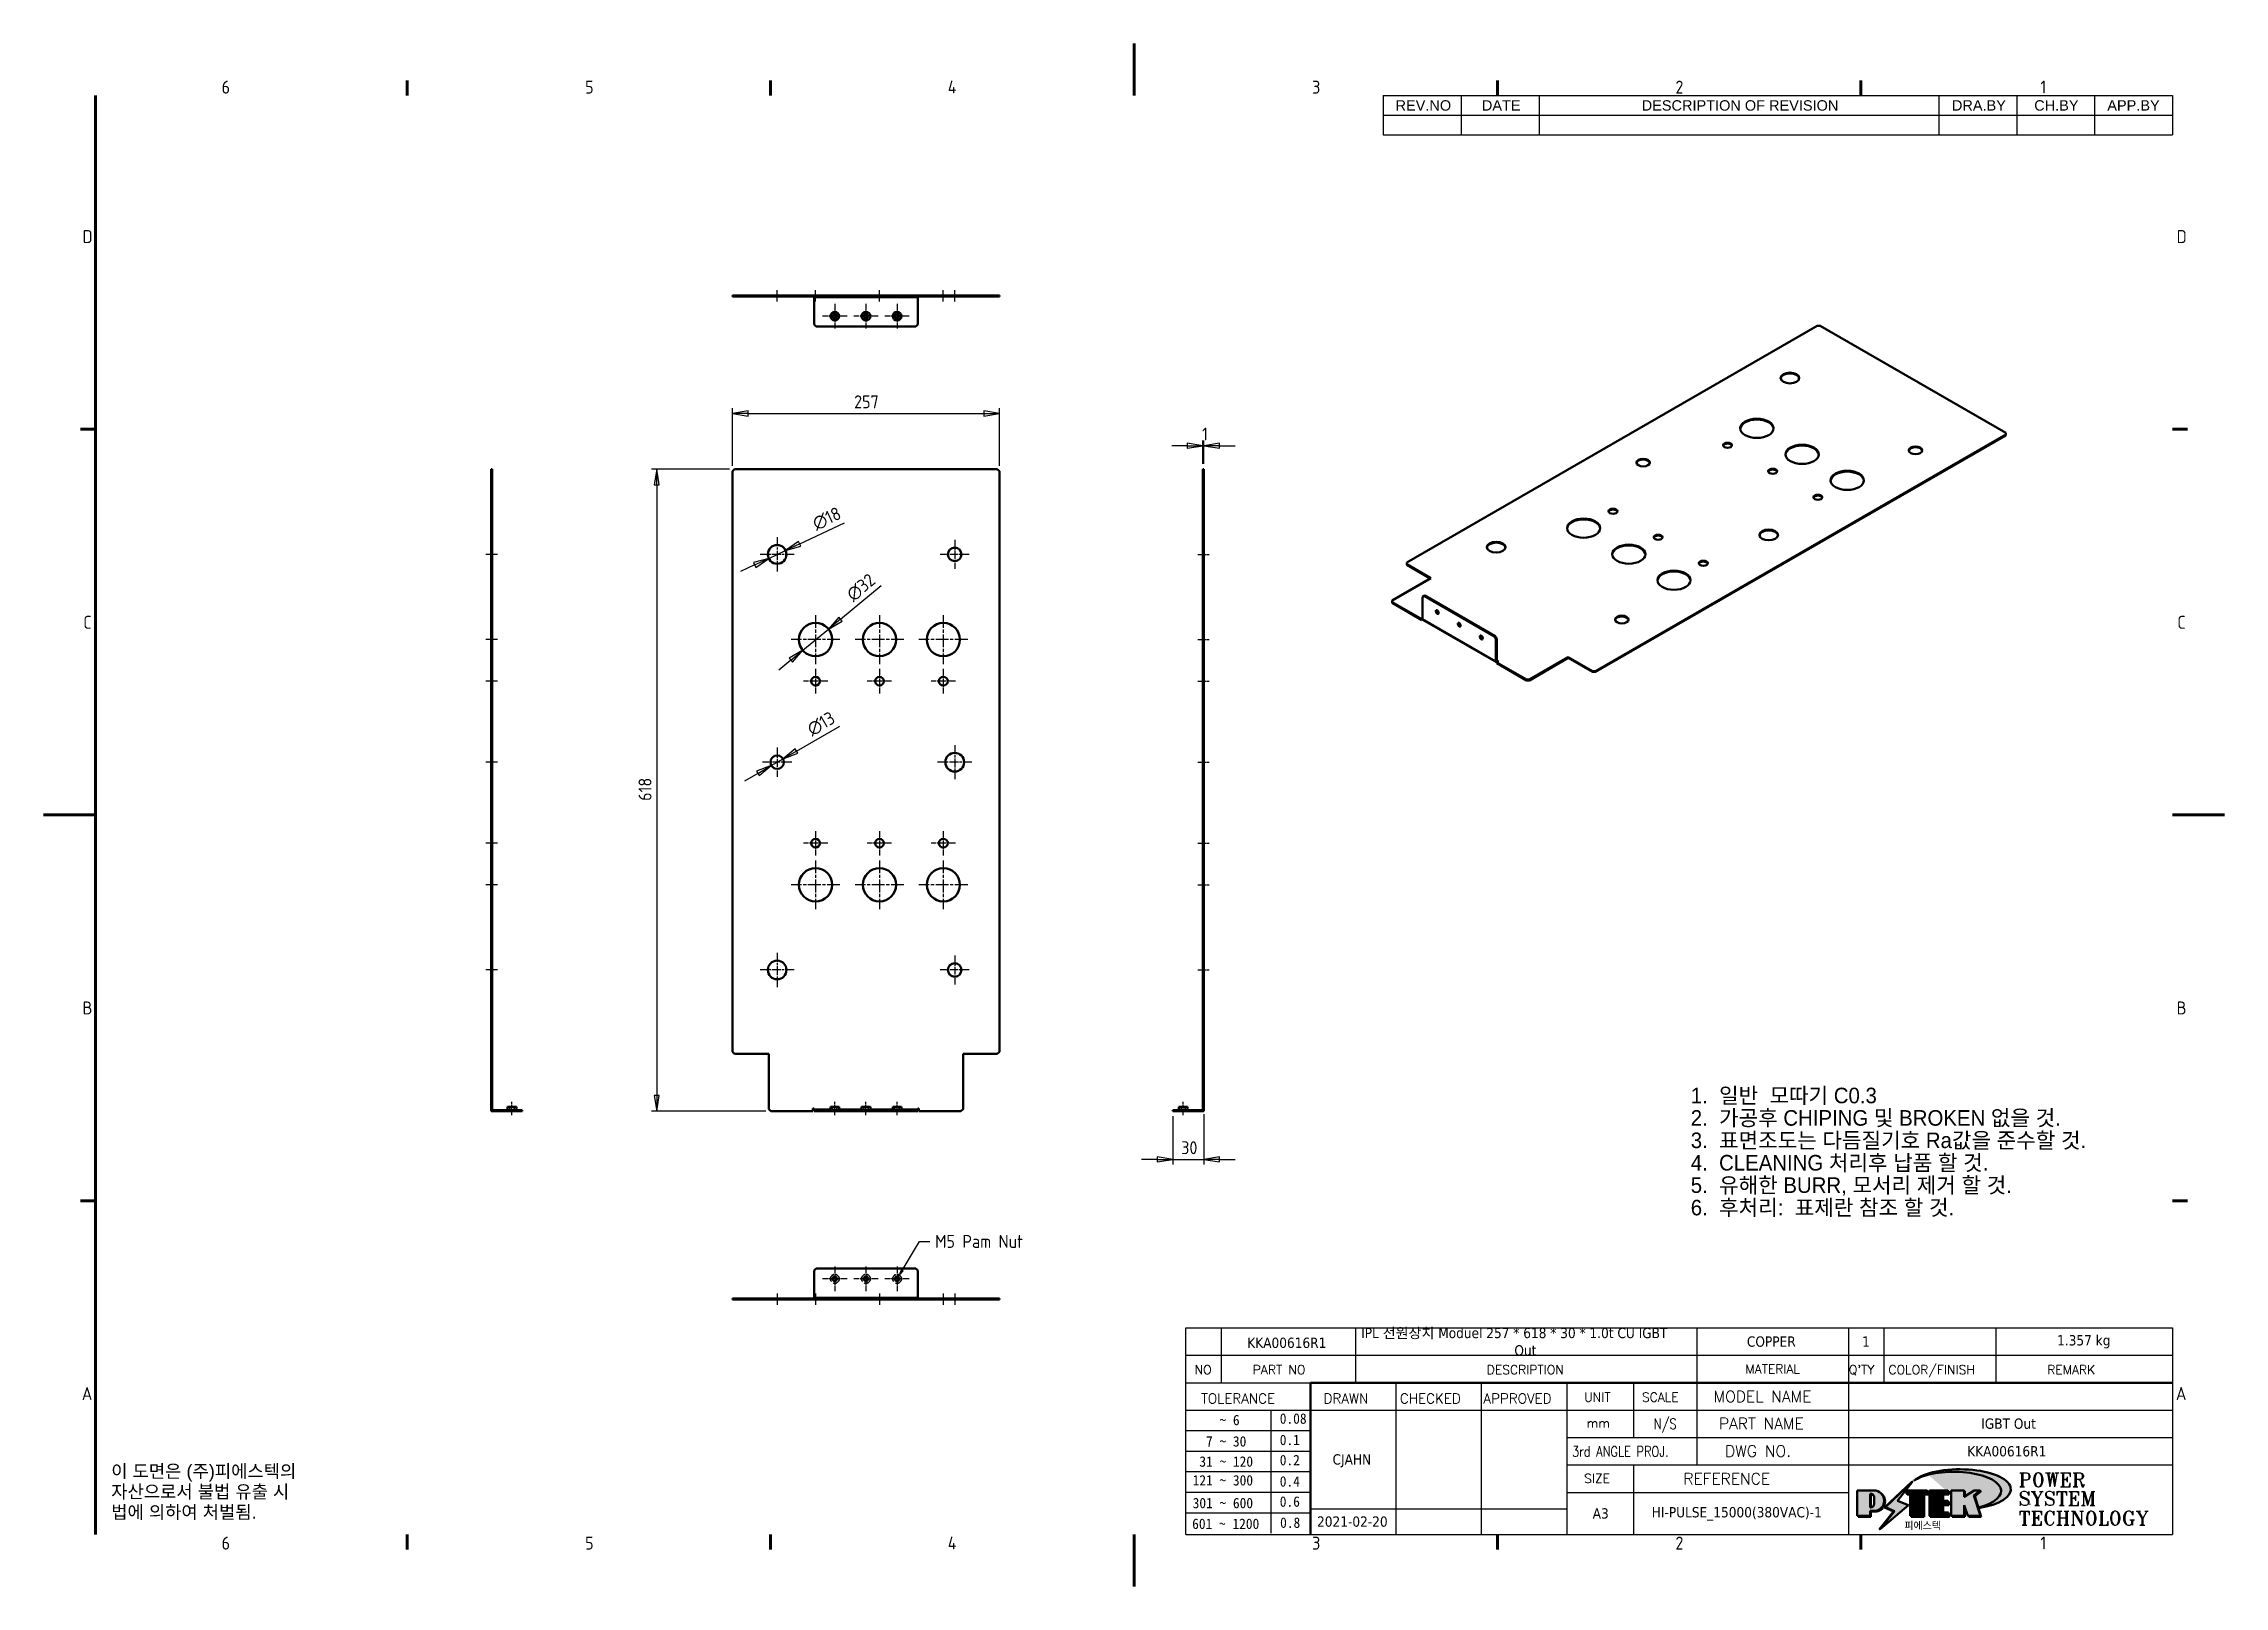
# Model space of a CAD drawing. Header units: millimetres. Extents: x 0 to 2100, y 0 to 1485.
import ezdxf
from ezdxf.enums import TextEntityAlignment as Align

# ---------------------------------------------------------------- set-up
doc = ezdxf.new("R2010")
doc.units = ezdxf.units.MM
doc.header["$LTSCALE"] = 5
doc.linetypes.add('CHAIN', pattern=[0.35429999999999995, 0.2362, -0.0295, 0.0591, -0.0295])
doc.linetypes.add('DASHED', pattern=[0.2067, 0.1654, -0.0413])
doc.layers.get('0').update_dxf_attribs({"lineweight": 25})
for name, color, linetype, lineweight in [('가려진 것(ISO)', 5, 'DASHED', 35), ('가려진 좁은 것(ISO)', 5, 'DASHED', 25), ('가시적인 것(ISO)', 7, 'Continuous', 50), ('가시적인 좁은 것(ISO)', 1, 'Continuous', 35), ('경계(ISO)', 7, 'Continuous', 70), ('기호(ISO)', 7, 'Continuous', 25), ('제목(ISO)', 5, 'Continuous', 50), ('중심 표식(ISO)', 1, 'Continuous', 25), ('중심선(ISO)', 1, 'Continuous', 25), ('치수(ISO)', 7, 'Continuous', 25), ('해치(ISO)', 1, 'Continuous', 18)]:
    doc.layers.add(name, color=color, linetype=linetype, lineweight=lineweight)
doc.styles.add('HAN_291', font='')
doc.styles.add('HAN_370', font='', dxfattribs={"width": 2})
doc.styles.add('ISO Proportional', font='arial.ttf')
doc.styles.add('ISO ProportionalPSTEK', font='isocp.shx')
doc.styles.add('RC_284', font='ROMANC.shx')
doc.styles.add('RC_287', font='ROMANC.shx')
doc.styles.add('RC_292', font='ROMANC.shx')
doc.styles.add('ROMANT_294', font='romant.shx')
doc.styles.add('텍스트 스타일333', font='ROMANC.shx', dxfattribs={"width": 0.800000011920929})
doc.styles.add('텍스트 스타일359', font='tahoma.ttf')
doc.styles.get('HAN_291').set_extended_font_data('GulimChe')
doc.styles.get('HAN_370').set_extended_font_data('GulimChe')
doc.dimstyles.new('PSTEK', dxfattribs={"dimscale": 5, "dimtxt": 2.5, "dimasz": 3, "dimexe": 1, "dimexo": 1, "dimgap": 1, "dimtad": 1, "dimrnd": 1e-08, "dimdsep": 46, "dimtxsty": 'ISO ProportionalPSTEK', "dimblk": 'Filled-1', "dimcen": 0.09, "dimdle": 10, "dimclrd": 3, "dimclre": 3, "dimclrt": 1, "dimadec": 1, "dimazin": 2, "dimtfac": 1, "dimtdec": 3, "dimtmove": 0, "dimatfit": 3, "dimfxl": 0, "dimtolj": 1, "dimlwd": -1, "dimlwe": -1, "dimarcsym": 0})
doc.dimstyles.new('PSTEK$7', dxfattribs={"dimscale": 5, "dimtxt": 2.5, "dimasz": 2, "dimexe": 1, "dimexo": 1, "dimgap": 1, "dimtad": 1, "dimrnd": 1e-08, "dimdsep": 46, "dimtxsty": 'ISO ProportionalPSTEK', "dimblk": 'Filled-1', "dimcen": 0.09, "dimdle": 10, "dimclrd": 3, "dimclre": 3, "dimclrt": 1, "dimadec": 1, "dimazin": 2, "dimtfac": 1, "dimtdec": 3, "dimtmove": 0, "dimatfit": 3, "dimfxl": 0, "dimtolj": 1, "dimlwd": -1, "dimlwe": -1, "dimarcsym": 0})

msp = doc.modelspace()

# ---------------------------------------------------------------- texts
at = {"layer": '기호(ISO)', "color": 1, "insert": (858.4429679208679, 338.3156799247622), "char_height": 12.5, "width": 95.87306380271912, "attachment_point": 1, "style": 'ISO ProportionalPSTEK'}
msp.add_mtext('{\\fISOCP|b0|i0;\\H12.5000;M5 Pam Nut}', dxfattribs=at)
at = {"layer": '기호(ISO)', "color": 7, "insert": (65.1084178105262, 117.1181822890286), "char_height": 12.5, "width": 196.5305187271634, "attachment_point": 1, "line_spacing_factor": 0.9442214965820312, "style": 'ISO Proportional'}
msp.add_mtext('{\\fArial|b0|i0;\\H12.5000;이 도면은 (주)피에스텍의\\P자산으로서 불법 유출 시 \\P법에 의하여 처벌됨.}', dxfattribs=at)

# ---------------------------------------------------------------- blocks, each defined once
blk = doc.blocks.new('경계 Default Border')
at = {"layer": '경계(ISO)'}
for p, q in [((70, 287.0000076293945), (70, 289.8999977111816)), ((140, 287.0000076293945), (140, 289.8999977111816)), ((280, 287.0000076293945), (280, 289.8999977111816)), ((350, 287.0000076293945), (350, 289.8999977111816)), ((10, 222.7499961853027), (7.099999785423279, 222.7499961853027)), ((410, 222.7499961853027), (412.9000091552734, 222.7499961853027)), ((10, 74.25000190734863), (7.099999785423279, 74.25000190734863)), ((410, 74.25000190734863), (412.9000091552734, 74.25000190734863)), ((70, 10), (70, 7.099999785423279)), ((140, 10), (140, 7.099999785423279)), ((280, 10), (280, 7.099999785423279)), ((350, 10), (350, 7.099999785423279))]:
    blk.add_line(p, q, dxfattribs=at)
at = {"layer": '경계(ISO)', "flags": 128}
for points in [[(210, 297.0000076293945), (210, 287.0000076293945)], [(10, 10), (10, 287.0000076293945)], [(0, 148.5000038146973), (10, 148.5000038146973)], [(420, 148.5000038146973), (410, 148.5000038146973)], [(210, 0), (210, 10)]]:
    blk.add_lwpolyline(points, dxfattribs=at)
at = {"layer": '경계(ISO)', "color": 1, "char_height": 2.5, "attachment_point": 7, "style": 'ISO ProportionalPSTEK'}
for s, insert in [('6', (34.28711629372499, 287.3761620978825)), ('5', (104.287116293725, 287.3761620978825)), ('4', (174.1445584321704, 287.4)), ('3', (244.3071163449251, 287.3761620978825)), ('2', (314.2731162578849, 287.3761620978825)), ('1', (384.5717217553045, 287.4)), ('D', (7.498558442410443, 258.6011620978825)), ('D', (410.7985584424105, 258.6011620978825)), ('C', (7.637116293724987, 184.3511620978825)), ('C', (410.937116293725, 184.3511620978825)), ('B', (7.498558442410443, 110.1011620978825)), ('B', (410.7985584424105, 110.1011620978825)), ('A', (7.362000670721716, 35.86904052447062)), ('A', (410.6620006707217, 35.86904052447062)), ('6', (34.28711629372499, 7.076162097882479)), ('5', (104.287116293725, 7.076162097882479)), ('4', (174.1445584321704, 7.1)), ('3', (244.3071163449251, 7.076162097882479)), ('2', (314.2731162578849, 7.076162097882479)), ('1', (384.5717217553045, 7.1))]:
    blk.add_mtext(s, dxfattribs=dict(at, insert=insert))
blk = doc.blocks.new('제목 블록 PSTEK')
for color, points in [(252, [(317.2195697678507, 17.0593801673321), (322.0326348870767, 21.62682475217465), (322.2781991042243, 21.94392121864296), (317.0471853425802, 16.97985676345368), (318.7512090904202, 16.1899260703855), (316.0018030350395, 12.71868385740789), (316.3356552234328, 13.00206718743325), (318.9235935156908, 16.2694494742633)]), (5, [(321.6183518841322, 17.4193704504104), (319.5281351041078, 18.24969419629727), (322.4505835294948, 22.02344462252142), (317.2195697678507, 17.0593801673321), (318.9235935156908, 16.2694494742633), (316.1741874603099, 12.79820726128571)]), (1, [(324.4839107253602, 19.60711530335299), (325.2419748254881, 19.60711530335299), (325.2419748254881, 20.25857663940324), (321.2266040451076, 20.25857663940324), (321.2266040451076, 19.60711530335299), (321.9846681452406, 19.60711530335299), (321.9846681452406, 15.3430047401139), (324.4839107253602, 15.3430047401139)]), (252, [(321.9846681452406, 19.60711530335299), (321.4042753185749, 19.60711530335299), (321.4042753185749, 19.45905590879572), (321.9846681452406, 19.45905590879572)]), (252, [(324.6615819988275, 19.45905590879572), (325.4196460989604, 19.45905590879572), (325.4196460989604, 20.11051724484596), (325.2419748254881, 20.11051724484596), (325.2419748254881, 19.60711530335299), (324.4839107253602, 19.60711530335299), (324.4839107253602, 15.3430047401139), (322.1623394187076, 15.3430047401139), (322.1623394187076, 15.19494534555726), (324.6615819988275, 15.19494534555726)]), (1, [(329.2277337269622, 20.25857663940324), (325.65654113025, 20.25857663940324), (325.65654113025, 15.3430047401139), (329.3580259941756, 15.3430047401139), (329.3580259941756, 15.9944660761648), (328.1137701654877, 15.9944660761648), (328.1137701654877, 17.56360607323003), (329.2277337269622, 17.56360607323003), (329.2277337269622, 18.25543873810179), (328.1137701654877, 18.25543873810179), (328.1137701654877, 19.60711530335299), (329.2277337269622, 19.60711530335299)]), (252, [(328.2914414389548, 19.45905590879572), (329.4054050004294, 19.45905590879572), (329.4054050004294, 20.11051724484596), (329.2277337269622, 20.11051724484596), (329.2277337269622, 19.60711530335299), (328.1137701654877, 19.60711530335299), (328.1137701654877, 18.25543873810179), (328.2914414389548, 18.25543873810179)]), (252, [(328.2914414389548, 17.41554667867274), (329.4054050004294, 17.41554667867274), (329.4054050004294, 18.10737934354514), (329.2277337269622, 18.10737934354514), (329.2277337269622, 17.56360607323003), (328.1137701654877, 17.56360607323003), (328.1137701654877, 15.9944660761648), (328.2914414389548, 15.9944660761648)]), (1, [(332.3312149849806, 20.25857663940324), (329.8592894925411, 20.25857663940324), (329.8592894925411, 15.3430047401139), (332.3312149849806, 15.3430047401139), (332.3312149849806, 17.4318630164523), (333.0701931098801, 15.3430047401139), (335.4855464857051, 15.3430047401139), (334.2514536401189, 19.30614745124769), (335.4379594596742, 20.25857663940324), (334.3071782107978, 20.25857663940324), (332.3312149849806, 18.99741471888304)]), (252, [(332.5088862584528, 16.92964231796647), (332.3312149849806, 17.43186301645164), (332.3312149849806, 15.3430047401139), (330.0369607660135, 15.3430047401139), (330.0369607660135, 15.19494534555726), (332.5088862584528, 15.19494534555726)]), (252, [(332.5088862584528, 20.1105172448466), (332.3312149849806, 20.1105172448466), (332.3312149849806, 18.99741471888368), (332.5088862584528, 19.11081371413894)]), (252, [(335.6156307331414, 20.11051724484596), (335.2535118015555, 20.11051724484596), (334.2514536401189, 19.30614745124769), (335.4855464857051, 15.3430047401139), (333.1954852176545, 15.3430047401139), (333.2478643833523, 15.19494534555726), (335.6632177591723, 15.19494534555726), (334.4291249135862, 19.15808805669106)]), (252, [(329.5356972676428, 15.8464066816075), (329.3580259941756, 15.8464066816075), (329.3580259941756, 15.3430047401139), (325.8342124037171, 15.3430047401139), (325.8342124037171, 15.19494534555726), (329.5356972676428, 15.19494534555726)])]:
    blk.add_hatch(color=color).paths.add_polyline_path(points)
h = blk.add_hatch(color=1)
edge = h.paths.add_edge_path(flags=0)
edge.add_line((314.2242174273352, 19.60711530335299), (314.2242174273352, 17.00126995915134))
edge.add_line((314.2242174273352, 17.00126995915134), (314.3485873187598, 17.00126995915134))
edge.add_arc((314.3485873187598, 17.6527312952023), 0.6514613360509371, 270, 360)
edge.add_line((315.0000486548106, 17.6527312952023), (315.0000486548106, 18.95565396730211))
edge.add_arc((314.3485873187598, 18.95565396730212), 0.6514613360508712, 0, 90)
edge.add_line((314.3485873187598, 19.60711530335299), (314.2242174273352, 19.60711530335299))
edge = h.paths.add_edge_path()
edge.add_arc((314.9847713324306, 18.28938669179658), 1.969189947606664, 269.9999999999959, 450)
edge.add_line((314.9847713324306, 20.25857663940318), (311.7664314776902, 20.25857663940324))
edge.add_line((311.7664314776902, 20.25857663940324), (311.7664314776902, 15.3430047401139))
edge.add_line((311.7664314776902, 15.3430047401139), (314.2242174273352, 15.3430047401139))
edge.add_line((314.2242174273352, 15.3430047401139), (314.2242174273352, 16.32019674418991))
edge.add_line((314.2242174273352, 16.32019674418991), (314.9847713324307, 16.32019674418991))
h = blk.add_hatch(color=252)
edge = h.paths.add_edge_path()
edge.add_arc((314.9847713324309, 18.28938669179657), 1.969189947606666, 270, 406.8278729790604)
edge.add_arc((315.1624426058984, 18.1413272972396), 1.969189947606962, -90, 53.560984836317004, ccw=False)
edge.add_line((315.1624426058984, 16.17213734963263), (314.4018887008024, 16.17213734963263))
edge.add_line((314.4018887008024, 16.17213734963263), (314.4018887008024, 15.19494534555726))
edge.add_line((314.4018887008024, 15.19494534555726), (311.9441027511573, 15.19494534555726))
edge.add_line((311.9441027511573, 15.19494534555726), (311.9441027511573, 15.3430047401139))
edge.add_line((311.9441027511573, 15.3430047401139), (314.2242174273352, 15.3430047401139))
edge.add_line((314.2242174273352, 15.3430047401139), (314.2242174273352, 16.32019674418991))
edge.add_line((314.2242174273352, 16.32019674418991), (314.9847713324309, 16.32019674418991))
h = blk.add_hatch(color=252)
edge = h.paths.add_edge_path()
edge.add_line((314.4018887008024, 19.45905590879572), (314.5262585922315, 19.45905590879572))
edge.add_arc((314.5262585922314, 18.80759457274939), 0.6514613360463194, 60.4189348879147, 90.00000000000318, ccw=False)
edge.add_arc((314.3485873187602, 18.95565396730057), 0.6514613360524251, 39.96992292766206, 90.00000000009999)
edge.add_line((314.3485873187591, 19.60711530335307), (314.2242174273352, 19.60711530335298))
edge.add_line((314.2242174273352, 19.60711530335299), (314.2242174273352, 17.00126995915134))
edge.add_line((314.2242174273352, 17.00126995915134), (314.3485873187591, 17.00126995915134))
edge.add_arc((314.3485873187568, 17.652731295233), 0.6514613360816299, 270.0000000002, 274.6930825552478)
edge.add_line((314.4018887008024, 17.0034541317032), (314.4018887008024, 19.45905590879572))
at = {"layer": '해치(ISO)'}
h = blk.add_hatch(color=140, dxfattribs=at)
edge = h.paths.add_edge_path()
edge.add_ellipse((330.3660919371412, 20.15576403068321), major_axis=(9.100907360794343, 0), ratio=0.4069904968023172, start_angle=301.3098473703837, end_angle=507.7436900681698)
edge.add_ellipse((331.5340919371412, 20.4634168429492), major_axis=(-9.82350664112931, 0), ratio=0.3942600559756514, start_angle=111.51207141178469, end_angle=334.47025347086895, ccw=False)
edge.add_line((335.1363447531188, 16.8601935978785), (335.0955236905705, 16.99119398620872))
at = {"color": 180}
for p, q in [((182.475792979055, 11.79100474011392), (182.4757929790549, 51.56524660363496)), ((182.4757929790549, 51.56524660363496), (372.4757929537551, 51.56524660363496)), ((189.2651435055721, 51.56524660363496), (189.2651435055722, 41.00524660363494)), ((215.2152739891528, 41.00524660363494), (215.2152739891528, 51.56524660363496)), ((280.8758854511282, 51.56524660363496), (280.8758854511282, 41.00524660363494)), ((310.0881549537552, 51.56524660363496), (310.0881549537553, 41.00524660363494)), ((316.9044520275131, 51.56524660363496), (316.9044520275127, 41.00524660363494)), ((338.4566026226726, 51.56524660363496), (338.4566026226727, 41.00524660363494)), ((372.4757929537551, 51.56524660363496), (372.4757929537551, 11.79100474011389)), ((182.475792979055, 46.2852466036349), (372.4757929537551, 46.28524660363492)), ((182.475792979055, 41.00524660363493), (206.451475290024, 41.00524660363493)), ((222.9401812389276, 11.79100474011392), (222.9401812389276, 41.00524660363494)), ((239.4288871878316, 11.79100474011392), (239.4288871878316, 41.00524660363494)), ((255.9175931367356, 11.79100474011392), (255.9175931367356, 41.00524660363494)), ((268.6918866058747, 41.00524660363494), (268.6918866058747, 30.44524660363498)), ((280.8758854511282, 41.00524660363494), (280.8758854511282, 25.16524660363502)), ((310.088154953755, 41.00524660363494), (310.088154953755, 11.79100474011392)), ((182.475792979055, 35.72524660363497), (206.451475290024, 35.72524660363497)), ((198.8621818849491, 12.02524660363491), (198.8621818849491, 35.72524660363497)), ((206.451475290024, 35.72524660363497), (372.4757929537551, 35.72524660363497)), ((182.475792979055, 31.77524660363492), (206.451475290024, 31.77524660363492)), ((255.917593136736, 30.44524660363498), (372.4757929537552, 30.44524660363501)), ((182.475792979055, 27.82524660363487), (206.451475290024, 27.82524660363487)), ((182.475792979055, 23.87524660363505), (206.451475290024, 23.87524660363505)), ((255.9175931367359, 25.16524660363502), (372.4757929537552, 25.165246603635)), ((268.6918866058744, 25.16524660363502), (268.6918866058744, 11.79100474011392)), ((182.475792979055, 19.92524660363478), (206.451475290024, 19.92524660363478)), ((255.9175931367359, 19.88524660363481), (310.0881549537553, 19.88524660363481)), ((182.475792979055, 15.97524660363496), (206.451475290024, 15.97524660363496)), ((206.451475290024, 16.74100474011396), (255.9175931367359, 16.74100474011396)), ((182.475792979055, 11.79100474011392), (372.4757929537551, 11.79100474011389))]:
    blk.add_line(p, q, dxfattribs=at)
at = {"color": 7, "linetype": 'Continuous', "lineweight": 25}
blk.add_line((182.4771903250938, 46.27967054998719), (231.7273669611342, 46.27967054998717), dxfattribs=at)
at = {"color": 7, "lineweight": 50}
for p, q in [((206.4514752900237, 11.79100474011392), (206.4514752900237, 41.00524660363494)), ((206.451475290024, 41.00524660363494), (372.4757929537551, 41.00524660363496))]:
    blk.add_line(p, q, dxfattribs=at)
at = {"color": 7}
for p, q in [((322.2781991042243, 21.94392121864296), (317.0471853425802, 16.97985676345368)), ((322.4505835294948, 22.02344462252142), (317.2195697678507, 17.0593801673321)), ((317.2195697678507, 17.0593801673321), (322.0326348870767, 21.62682475217465)), ((319.5281351041078, 18.24969419629727), (322.4505835294948, 22.02344462252142)), ((322.0326348870767, 21.62682475217465), (322.2781991042243, 21.94392121864296)), ((311.7664314776902, 20.25900474011391), (311.7664314776902, 15.34300474011391)), ((314.9847713324309, 20.25857663940324), (311.7664314776902, 20.25857663940324)), ((314.9847713324309, 20.25857663940324), (311.7664314776902, 20.25857663940324)), ((311.7664314776902, 20.25857663940324), (311.7664314776902, 15.3430047401139)), ((314.2242174273352, 17.00126995915134), (314.2242174273352, 19.60711530335299)), ((314.2242174273352, 19.60711530335299), (314.3485873187591, 19.60711530335299)), ((314.3485873187591, 19.60711530335299), (314.2242174273352, 19.60711530335299)), ((314.2242174273352, 19.60711530335299), (314.2242174273352, 17.00126995915134)), ((314.2242174273352, 17.00126995915134), (314.2242174273352, 19.60711530335299)), ((314.2242174273352, 19.60711530335299), (314.3485873187591, 19.60711530335299)), ((314.3485873187591, 17.00126995915134), (314.2242174273352, 17.00126995915134)), ((314.2242174273352, 17.00126995915134), (314.3485873187591, 17.00126995915134)), ((314.3485873187591, 17.00126995915134), (314.2242174273352, 17.00126995915134)), ((314.4018887008024, 19.45905590879572), (314.5262585922314, 19.45905590879572)), ((314.4018887008024, 17.0034541317032), (314.4018887008024, 19.45905590879572)), ((315.0000486548106, 18.95565396730275), (315.0000486548106, 17.65273129520161)), ((315.0000486548106, 18.95565396730275), (315.0000486548106, 17.65273129520161)), ((316.1741874603099, 12.79820726128571), (321.6183518841322, 17.4193704504104)), ((317.0471853425802, 16.97985676345368), (318.7512090904202, 16.1899260703855)), ((318.9235935156908, 16.2694494742633), (317.2195697678507, 17.0593801673321)), ((317.2195697678507, 17.0593801673321), (318.9235935156908, 16.2694494742633)), ((321.6183518841322, 17.4193704504104), (319.5281351041078, 18.24969419629727)), ((325.2419748254881, 20.25857663940324), (321.2266040451076, 20.25857663940324)), ((321.2266040451076, 20.25857663940324), (321.2266040451076, 19.60711530335299)), ((325.2419748254881, 20.25857663940324), (321.2266040451076, 20.25857663940324)), ((321.2266040451076, 20.25857663940324), (321.2266040451076, 19.60711530335299)), ((321.2266040451076, 19.60711530335299), (321.9846681452406, 19.60711530335299)), ((321.2266040451076, 19.60711530335299), (321.9846681452406, 19.60711530335299)), ((321.4042753185749, 19.60711530335299), (321.4042753185749, 19.45905590879572)), ((321.9846681452406, 19.60711530335299), (321.4042753185749, 19.60711530335299)), ((321.4042753185749, 19.45905590879572), (321.9846681452406, 19.45905590879572)), ((321.9846681452406, 19.60711530335299), (321.9846681452406, 15.3430047401139)), ((321.9846681452406, 19.45905590879572), (321.9846681452406, 19.60711530335299)), ((321.9846681452406, 19.60711530335299), (321.9846681452406, 15.3430047401139)), ((324.4839107253602, 19.60711530335299), (325.2419748254881, 19.60711530335299)), ((324.4839107253602, 15.3430047401139), (324.4839107253602, 19.60711530335299)), ((325.2419748254881, 19.60711530335299), (324.4839107253602, 19.60711530335299)), ((324.4839107253602, 19.60711530335299), (324.4839107253602, 15.3430047401139)), ((324.4839107253602, 19.60711530335299), (325.2419748254881, 19.60711530335299)), ((324.4839107253602, 15.3430047401139), (324.4839107253602, 19.60711530335299)), ((324.6615819988275, 19.45905590879572), (325.4196460989604, 19.45905590879572)), ((324.6615819988275, 15.19494534555726), (324.6615819988275, 19.45905590879572)), ((325.2419748254881, 19.60711530335299), (325.2419748254881, 20.25857663940324)), ((325.2419748254881, 19.60711530335299), (325.2419748254881, 20.25857663940324)), ((325.4196460989604, 20.11051724484596), (325.2419748254881, 20.11051724484596)), ((325.2419748254881, 20.11051724484596), (325.2419748254881, 19.60711530335299)), ((325.4196460989604, 19.45905590879572), (325.4196460989604, 20.11051724484596)), ((329.2277337269622, 20.25857663940324), (325.65654113025, 20.25857663940324)), ((325.65654113025, 20.25857663940324), (325.65654113025, 15.3430047401139)), ((325.65654113025, 20.25857663940324), (325.65654113025, 15.3430047401139)), ((329.2277337269622, 20.25857663940324), (325.65654113025, 20.25857663940324)), ((328.1137701654877, 18.25543873810179), (328.1137701654877, 19.60711530335299)), ((328.1137701654877, 19.60711530335299), (329.2277337269622, 19.60711530335299)), ((329.2277337269622, 19.60711530335299), (328.1137701654877, 19.60711530335299)), ((328.1137701654877, 19.60711530335299), (328.1137701654877, 18.25543873810179)), ((328.1137701654877, 18.25543873810179), (328.1137701654877, 19.60711530335299)), ((328.1137701654877, 19.60711530335299), (329.2277337269622, 19.60711530335299)), ((329.2277337269622, 18.25543873810179), (328.1137701654877, 18.25543873810179)), ((328.1137701654877, 18.25543873810179), (328.2914414389548, 18.25543873810179)), ((329.2277337269622, 18.25543873810179), (328.1137701654877, 18.25543873810179)), ((328.1137701654877, 17.56360607323003), (329.2277337269622, 17.56360607323003)), ((328.1137701654877, 15.9944660761648), (328.1137701654877, 17.56360607323003)), ((329.2277337269622, 17.56360607323003), (328.1137701654877, 17.56360607323003)), ((328.1137701654877, 17.56360607323003), (328.1137701654877, 15.9944660761648)), ((328.1137701654877, 17.56360607323003), (329.2277337269622, 17.56360607323003)), ((328.1137701654877, 15.9944660761648), (328.1137701654877, 17.56360607323003)), ((328.2914414389548, 18.25543873810179), (328.2914414389548, 19.45905590879572)), ((328.2914414389548, 19.45905590879572), (329.4054050004294, 19.45905590879572)), ((328.2914414389548, 15.9944660761648), (328.2914414389548, 17.41554667867274)), ((328.2914414389548, 17.41554667867274), (329.4054050004294, 17.41554667867274)), ((329.2277337269622, 19.60711530335299), (329.2277337269622, 20.25857663940324)), ((329.2277337269622, 19.60711530335299), (329.2277337269622, 20.25857663940324)), ((329.4054050004294, 20.11051724484596), (329.2277337269622, 20.11051724484596)), ((329.2277337269622, 20.11051724484596), (329.2277337269622, 19.60711530335299)), ((329.2277337269622, 17.56360607323003), (329.2277337269622, 18.25543873810179)), ((329.2277337269622, 17.56360607323003), (329.2277337269622, 18.25543873810179)), ((329.4054050004294, 18.10737934354514), (329.2277337269622, 18.10737934354514)), ((329.2277337269622, 18.10737934354514), (329.2277337269622, 17.56360607323003)), ((329.4054050004294, 19.45905590879572), (329.4054050004294, 20.11051724484596)), ((329.4054050004294, 17.41554667867274), (329.4054050004294, 18.10737934354514)), ((332.3312149849806, 20.25857663940324), (329.8592894925411, 20.25857663940324)), ((329.8592894925411, 20.25857663940324), (329.8592894925411, 15.3430047401139)), ((329.8592894925411, 20.25857663940324), (329.8592894925411, 15.3430047401139)), ((332.3312149849806, 20.25857663940324), (329.8592894925411, 20.25857663940324)), ((334.3071782107978, 20.25857663940324), (332.3312149849806, 18.99741471888304)), ((332.3312149849806, 18.99741471888304), (332.3312149849806, 20.25857663940324)), ((334.3071782107978, 20.25857663940324), (332.3312149849806, 18.99741471888304)), ((332.3312149849806, 18.99741471888304), (332.3312149849806, 20.25857663940324)), ((332.5088862584528, 20.1105172448466), (332.3312149849806, 20.1105172448466)), ((332.3312149849806, 20.1105172448466), (332.3312149849806, 18.99741471888368)), ((332.3312149849806, 18.99741471888368), (332.5088862584528, 19.11081371413894)), ((332.3312149849806, 17.4318630164523), (333.0701931098801, 15.3430047401139)), ((332.3312149849806, 15.3430047401139), (332.3312149849806, 17.4318630164523)), ((332.5088862584528, 16.92964231796647), (332.3312149849806, 17.43186301645164)), ((332.3312149849806, 17.43186301645164), (332.3312149849806, 15.3430047401139)), ((332.3312149849806, 17.4318630164523), (333.0701931098801, 15.3430047401139)), ((332.3312149849806, 15.3430047401139), (332.3312149849806, 17.4318630164523)), ((332.5088862584528, 19.11081371413894), (332.5088862584528, 20.1105172448466)), ((332.5088862584528, 15.19494534555726), (332.5088862584528, 16.92964231796647)), ((334.2514536401189, 19.30614745124769), (335.4379594596742, 20.25857663940324)), ((334.2514536401189, 19.30614745124769), (335.4379594596742, 20.25857663940324)), ((335.2535118015555, 20.11051724484596), (334.2514536401189, 19.30614745124769)), ((335.4855464857051, 15.3430047401139), (334.2514536401189, 19.30614745124769)), ((334.2514536401189, 19.30614745124769), (335.4855464857051, 15.3430047401139)), ((335.4855464857051, 15.3430047401139), (334.2514536401189, 19.30614745124769)), ((335.4379594596742, 20.25857663940324), (334.3071782107978, 20.25857663940324)), ((335.4379594596742, 20.25857663940324), (334.3071782107978, 20.25857663940324)), ((334.4291249135862, 19.15808805669104), (335.6156307331414, 20.11051724484596)), ((335.6632177591723, 15.19494534555726), (334.4291249135862, 19.15808805669104)), ((335.6156307331414, 20.11051724484596), (335.2535118015555, 20.11051724484596)), ((345.0447381189468, 17.50375595811051), (344.9867755289346, 17.689895936919)), ((311.7664314776902, 15.3430047401139), (314.2242174273352, 15.3430047401139)), ((311.7664314776902, 15.3430047401139), (314.2242174273352, 15.3430047401139)), ((314.2242174273352, 15.3430047401139), (311.9441027511573, 15.3430047401139)), ((311.9441027511573, 15.3430047401139), (311.9441027511573, 15.19494534555726)), ((311.9441027511573, 15.19494534555726), (314.4018887008024, 15.19494534555726)), ((314.2242174273352, 16.32019674418991), (314.9847713324309, 16.32019674418991)), ((314.2242174273352, 15.3430047401139), (314.2242174273352, 16.32019674418991)), ((314.9847713324309, 16.32019674418991), (314.2242174273352, 16.32019674418991)), ((314.2242174273352, 16.32019674418991), (314.2242174273352, 15.3430047401139)), ((314.2242174273352, 16.32019674418991), (314.9847713324309, 16.32019674418991)), ((314.2242174273352, 15.3430047401139), (314.2242174273352, 16.32019674418991)), ((314.4018887008024, 16.17213734963263), (315.162442605898, 16.17213734963263)), ((314.4018887008024, 15.19494534555726), (314.4018887008024, 16.17213734963263)), ((318.7512090904202, 16.1899260703855), (316.0018030350395, 12.71868385740789)), ((316.0018030350395, 12.71868385740789), (316.3356552234328, 13.00206718743325)), ((318.9235935156908, 16.2694494742633), (316.1741874603099, 12.79820726128571)), ((316.3356552234328, 13.00206718743325), (318.9235935156908, 16.2694494742633)), ((321.9846681452406, 15.3430047401139), (324.4839107253602, 15.3430047401139)), ((321.9846681452406, 15.3430047401139), (324.4839107253602, 15.3430047401139)), ((324.4839107253602, 15.3430047401139), (322.1623394187076, 15.3430047401139)), ((322.1623394187076, 15.3430047401139), (322.1623394187076, 15.19494534555726)), ((322.1623394187076, 15.19494534555726), (324.6615819988275, 15.19494534555726)), ((325.65654113025, 15.3430047401139), (329.3580259941756, 15.3430047401139)), ((325.65654113025, 15.3430047401139), (329.3580259941756, 15.3430047401139)), ((329.3580259941756, 15.3430047401139), (325.8342124037171, 15.3430047401139)), ((325.8342124037171, 15.3430047401139), (325.8342124037171, 15.19494534555726)), ((325.8342124037171, 15.19494534555726), (329.5356972676428, 15.19494534555726)), ((329.3580259941756, 15.9944660761648), (328.1137701654877, 15.9944660761648)), ((328.1137701654877, 15.9944660761648), (328.2914414389548, 15.9944660761648)), ((329.3580259941756, 15.9944660761648), (328.1137701654877, 15.9944660761648)), ((329.3580259941756, 15.3430047401139), (329.3580259941756, 15.9944660761648)), ((329.3580259941756, 15.3430047401139), (329.3580259941756, 15.9944660761648)), ((329.5356972676428, 15.8464066816075), (329.3580259941756, 15.8464066816075)), ((329.3580259941756, 15.8464066816075), (329.3580259941756, 15.3430047401139)), ((329.5356972676428, 15.19494534555726), (329.5356972676428, 15.8464066816075)), ((329.8592894925411, 15.3430047401139), (332.3312149849806, 15.3430047401139)), ((329.8592894925411, 15.3430047401139), (332.3312149849806, 15.3430047401139)), ((332.3312149849806, 15.3430047401139), (330.0369607660135, 15.3430047401139)), ((330.0369607660135, 15.3430047401139), (330.0369607660135, 15.19494534555726)), ((330.0369607660135, 15.19494534555726), (332.5088862584528, 15.19494534555726)), ((333.0701931098801, 15.3430047401139), (335.4855464857051, 15.3430047401139)), ((333.0701931098801, 15.3430047401139), (335.4855464857051, 15.3430047401139)), ((335.4855464857051, 15.3430047401139), (333.1954852176545, 15.3430047401139)), ((333.1954852176545, 15.3430047401139), (333.2478643833523, 15.19494534555726)), ((333.2478643833523, 15.19494534555726), (335.6632177591723, 15.19494534555726))]:
    blk.add_line(p, q, dxfattribs=at)
at = {"color": 5}
for p, q in [((322.4505835294948, 22.02344462252142), (317.2195697678507, 17.0593801673321)), ((319.5281351041078, 18.24969419629727), (322.4505835294948, 22.02344462252142)), ((316.1741874603099, 12.79820726128571), (321.6183518841322, 17.4193704504104)), ((317.2195697678507, 17.0593801673321), (318.9235935156908, 16.2694494742633)), ((321.6183518841322, 17.4193704504104), (319.5281351041078, 18.24969419629727)), ((318.9235935156908, 16.2694494742633), (316.1741874603099, 12.79820726128571))]:
    blk.add_line(p, q, dxfattribs=at)
at = {"color": 1}
for p, q in [((314.9847713324309, 20.25857663940324), (311.7664314776902, 20.25857663940324)), ((311.7664314776902, 20.25857663940324), (311.7664314776902, 15.3430047401139)), ((314.2242174273352, 17.00126995915134), (314.2242174273352, 19.60711530335299)), ((314.2242174273352, 19.60711530335299), (314.3485873187591, 19.60711530335299)), ((314.3485873187591, 17.00126995915134), (314.2242174273352, 17.00126995915134)), ((315.0000486548106, 18.95565396730275), (315.0000486548106, 17.65273129520161)), ((325.2419748254881, 20.25857663940324), (321.2266040451076, 20.25857663940324)), ((321.2266040451076, 20.25857663940324), (321.2266040451076, 19.60711530335299)), ((321.2266040451076, 19.60711530335299), (321.9846681452406, 19.60711530335299)), ((321.9846681452406, 19.60711530335299), (321.9846681452406, 15.3430047401139)), ((324.4839107253602, 19.60711530335299), (325.2419748254881, 19.60711530335299)), ((324.4839107253602, 15.3430047401139), (324.4839107253602, 19.60711530335299)), ((325.2419748254881, 19.60711530335299), (325.2419748254881, 20.25857663940324)), ((329.2277337269622, 20.25857663940324), (325.65654113025, 20.25857663940324)), ((325.65654113025, 20.25857663940324), (325.65654113025, 15.3430047401139)), ((328.1137701654877, 18.25543873810179), (328.1137701654877, 19.60711530335299)), ((328.1137701654877, 19.60711530335299), (329.2277337269622, 19.60711530335299)), ((329.2277337269622, 18.25543873810179), (328.1137701654877, 18.25543873810179)), ((328.1137701654877, 17.56360607323003), (329.2277337269622, 17.56360607323003)), ((328.1137701654877, 15.9944660761648), (328.1137701654877, 17.56360607323003)), ((329.2277337269622, 19.60711530335299), (329.2277337269622, 20.25857663940324)), ((329.2277337269622, 17.56360607323003), (329.2277337269622, 18.25543873810179)), ((332.3312149849806, 20.25857663940324), (329.8592894925411, 20.25857663940324)), ((329.8592894925411, 20.25857663940324), (329.8592894925411, 15.3430047401139)), ((334.3071782107978, 20.25857663940324), (332.3312149849806, 18.99741471888304)), ((332.3312149849806, 18.99741471888304), (332.3312149849806, 20.25857663940324)), ((332.3312149849806, 17.4318630164523), (333.0701931098801, 15.3430047401139)), ((332.3312149849806, 15.3430047401139), (332.3312149849806, 17.4318630164523)), ((334.2514536401189, 19.30614745124769), (335.4379594596742, 20.25857663940324)), ((335.4855464857051, 15.3430047401139), (334.2514536401189, 19.30614745124769)), ((335.4379594596742, 20.25857663940324), (334.3071782107978, 20.25857663940324)), ((311.7664314776902, 15.3430047401139), (314.2242174273352, 15.3430047401139)), ((314.2242174273352, 16.32019674418991), (314.9847713324309, 16.32019674418991)), ((314.2242174273352, 15.3430047401139), (314.2242174273352, 16.32019674418991)), ((321.9846681452406, 15.3430047401139), (324.4839107253602, 15.3430047401139)), ((325.65654113025, 15.3430047401139), (329.3580259941756, 15.3430047401139)), ((329.3580259941756, 15.9944660761648), (328.1137701654877, 15.9944660761648)), ((329.3580259941756, 15.3430047401139), (329.3580259941756, 15.9944660761648)), ((329.8592894925411, 15.3430047401139), (332.3312149849806, 15.3430047401139)), ((333.0701931098801, 15.3430047401139), (335.4855464857051, 15.3430047401139))]:
    blk.add_line(p, q, dxfattribs=at)
at = {"color": 7}
for centre, radius, start, end in [((314.3485873187598, 18.95565396730211), 0.6514613360508712, 0, 90), ((314.3485873187602, 18.95565396730057), 0.6514613360524251, 39.96992292766117, 90), ((314.3485873187598, 18.95565396730212), 0.6514613360508712, 0, 90), ((314.3485873187597, 17.65273129520228), 0.6514613360509381, 270, 0), ((314.3485873187598, 17.6527312952023), 0.6514613360509381, 270, 0), ((314.3485873187568, 17.652731295233), 0.6514613360816299, 270, 274.6930825552478), ((314.5262585922314, 18.80759457274939), 0.6514613360463193, 60.41893488791137, 90), ((314.9847713324309, 18.28938669179658), 1.969189947606665, 270, 90), ((314.9847713324309, 18.28938669179658), 1.969189947606665, 270, 90), ((314.9847713324307, 18.2893866917965), 1.969189947606594, 270, 46.82787297909833), ((315.1624426058984, 18.1413272972396), 1.969189947606961, 270, 53.56098483636067)]:
    blk.add_arc(centre, radius, start, end, dxfattribs=at)
at = {"color": 1}
for centre, radius, start, end in [((314.3485873187598, 18.95565396730211), 0.6514613360508712, 0, 90), ((314.3485873187598, 17.6527312952023), 0.6514613360509381, 270, 0), ((314.9847713324309, 18.28938669179657), 1.969189947606665, 270, 90)]:
    blk.add_arc(centre, radius, start, end, dxfattribs=at)
at = {"layer": '제목(ISO)'}
for p, q in [((322.2781991042243, 21.94392121864296), (317.0471853425802, 16.97985676345368)), ((322.4505835294948, 22.02344462252142), (317.2195697678507, 17.0593801673321)), ((317.2195697678507, 17.0593801673321), (322.0326348870767, 21.62682475217465)), ((319.5281351041078, 18.24969419629727), (322.4505835294948, 22.02344462252142)), ((322.0326348870767, 21.62682475217465), (322.2781991042243, 21.94392121864296)), ((314.9847713324306, 20.25857663940324), (311.7664314776902, 20.25857663940324)), ((311.7664314776902, 20.25857663940324), (311.7664314776902, 15.3430047401139)), ((314.2242174273352, 17.00126995915134), (314.2242174273352, 19.60711530335299)), ((314.2242174273352, 19.60711530335299), (314.3485873187598, 19.60711530335299)), ((314.3485873187591, 19.60711530335299), (314.2242174273352, 19.60711530335299)), ((314.2242174273352, 19.60711530335299), (314.2242174273352, 17.00126995915134)), ((314.3485873187598, 17.00126995915134), (314.2242174273352, 17.00126995915134)), ((314.2242174273352, 17.00126995915134), (314.3485873187591, 17.00126995915134)), ((314.4018887008024, 19.45905590879572), (314.5262585922314, 19.45905590879572)), ((314.4018887008024, 17.0034541317032), (314.4018887008024, 19.45905590879572)), ((315.0000486548106, 18.95565396730211), (315.0000486548106, 17.6527312952023)), ((316.1741874603099, 12.79820726128571), (321.6183518841322, 17.4193704504104)), ((317.0471853425802, 16.97985676345368), (318.7512090904202, 16.1899260703855)), ((317.2195697678507, 17.0593801673321), (318.9235935156908, 16.2694494742633)), ((318.9235935156908, 16.2694494742633), (317.2195697678507, 17.0593801673321)), ((321.6183518841322, 17.4193704504104), (319.5281351041078, 18.24969419629727)), ((325.2419748254881, 20.25857663940324), (321.2266040451076, 20.25857663940324)), ((321.2266040451076, 20.25857663940324), (321.2266040451076, 19.60711530335299)), ((321.2266040451076, 19.60711530335299), (321.9846681452406, 19.60711530335299)), ((321.9846681452406, 19.60711530335299), (321.4042753185749, 19.60711530335299)), ((321.4042753185749, 19.60711530335299), (321.4042753185749, 19.45905590879572)), ((321.4042753185749, 19.45905590879572), (321.9846681452406, 19.45905590879572)), ((321.9846681452406, 19.60711530335299), (321.9846681452406, 15.3430047401139)), ((321.9846681452406, 19.45905590879572), (321.9846681452406, 19.60711530335299)), ((324.4839107253602, 19.60711530335299), (325.2419748254881, 19.60711530335299)), ((324.4839107253602, 15.3430047401139), (324.4839107253602, 19.60711530335299)), ((325.2419748254881, 19.60711530335299), (324.4839107253602, 19.60711530335299)), ((324.4839107253602, 19.60711530335299), (324.4839107253602, 15.3430047401139)), ((324.6615819988275, 19.45905590879572), (325.4196460989604, 19.45905590879572)), ((324.6615819988275, 15.19494534555726), (324.6615819988275, 19.45905590879572)), ((325.2419748254881, 19.60711530335299), (325.2419748254881, 20.25857663940324)), ((325.4196460989604, 20.11051724484596), (325.2419748254881, 20.11051724484596)), ((325.2419748254881, 20.11051724484596), (325.2419748254881, 19.60711530335299)), ((325.4196460989604, 19.45905590879572), (325.4196460989604, 20.11051724484596)), ((329.2277337269622, 20.25857663940324), (325.65654113025, 20.25857663940324)), ((325.65654113025, 20.25857663940324), (325.65654113025, 15.3430047401139)), ((328.1137701654877, 18.25543873810179), (328.1137701654877, 19.60711530335299)), ((328.1137701654877, 19.60711530335299), (329.2277337269622, 19.60711530335299)), ((329.2277337269622, 19.60711530335299), (328.1137701654877, 19.60711530335299)), ((328.1137701654877, 19.60711530335299), (328.1137701654877, 18.25543873810179)), ((329.2277337269622, 18.25543873810179), (328.1137701654877, 18.25543873810179)), ((328.1137701654877, 18.25543873810179), (328.2914414389548, 18.25543873810179)), ((328.1137701654877, 15.9944660761648), (328.1137701654877, 17.56360607323003)), ((328.1137701654877, 17.56360607323003), (329.2277337269622, 17.56360607323003)), ((329.2277337269622, 17.56360607323003), (328.1137701654877, 17.56360607323003)), ((328.1137701654877, 17.56360607323003), (328.1137701654877, 15.9944660761648)), ((328.2914414389548, 19.45905590879572), (329.4054050004294, 19.45905590879572)), ((328.2914414389548, 18.25543873810179), (328.2914414389548, 19.45905590879572)), ((328.2914414389548, 17.41554667867274), (329.4054050004294, 17.41554667867274)), ((328.2914414389548, 15.9944660761648), (328.2914414389548, 17.41554667867274)), ((329.2277337269622, 19.60711530335299), (329.2277337269622, 20.25857663940324)), ((329.4054050004294, 20.11051724484596), (329.2277337269622, 20.11051724484596)), ((329.2277337269622, 20.11051724484596), (329.2277337269622, 19.60711530335299)), ((329.2277337269622, 17.56360607323003), (329.2277337269622, 18.25543873810179)), ((329.4054050004294, 18.10737934354514), (329.2277337269622, 18.10737934354514)), ((329.2277337269622, 18.10737934354514), (329.2277337269622, 17.56360607323003)), ((329.4054050004294, 19.45905590879572), (329.4054050004294, 20.11051724484596)), ((329.4054050004294, 17.41554667867274), (329.4054050004294, 18.10737934354514)), ((332.3312149849806, 20.25857663940324), (329.8592894925411, 20.25857663940324)), ((329.8592894925411, 20.25857663940324), (329.8592894925411, 15.3430047401139)), ((334.3071782107978, 20.25857663940324), (332.3312149849806, 18.99741471888304)), ((332.3312149849806, 18.99741471888304), (332.3312149849806, 20.25857663940324)), ((332.5088862584528, 20.1105172448466), (332.3312149849806, 20.1105172448466)), ((332.3312149849806, 20.1105172448466), (332.3312149849806, 18.99741471888368)), ((332.3312149849806, 18.99741471888368), (332.5088862584528, 19.11081371413894)), ((332.3312149849806, 15.3430047401139), (332.3312149849806, 17.4318630164523)), ((332.3312149849806, 17.4318630164523), (333.0701931098801, 15.3430047401139)), ((332.5088862584528, 16.92964231796647), (332.3312149849806, 17.43186301645164)), ((332.3312149849806, 17.43186301645164), (332.3312149849806, 15.3430047401139)), ((332.5088862584528, 19.11081371413894), (332.5088862584528, 20.1105172448466)), ((332.5088862584528, 15.19494534555726), (332.5088862584528, 16.92964231796647)), ((334.2514536401189, 19.30614745124769), (335.4379594596742, 20.25857663940324)), ((335.2535118015555, 20.11051724484596), (334.2514536401189, 19.30614745124769)), ((335.4855464857051, 15.3430047401139), (334.2514536401189, 19.30614745124769)), ((334.2514536401189, 19.30614745124769), (335.4855464857051, 15.3430047401139)), ((335.4379594596742, 20.25857663940324), (334.3071782107978, 20.25857663940324)), ((334.4291249135862, 19.15808805669106), (335.6156307331414, 20.11051724484596)), ((335.6632177591723, 15.19494534555726), (334.4291249135862, 19.15808805669106)), ((335.6156307331414, 20.11051724484596), (335.2535118015555, 20.11051724484596)), ((311.7664314776902, 15.3430047401139), (314.2242174273352, 15.3430047401139)), ((314.2242174273352, 15.3430047401139), (311.9441027511573, 15.3430047401139)), ((311.9441027511573, 15.3430047401139), (311.9441027511573, 15.19494534555726)), ((311.9441027511573, 15.19494534555726), (314.4018887008024, 15.19494534555726)), ((314.2242174273352, 15.3430047401139), (314.2242174273352, 16.32019674418991)), ((314.2242174273352, 16.32019674418991), (314.9847713324307, 16.32019674418991)), ((314.9847713324309, 16.32019674418991), (314.2242174273352, 16.32019674418991)), ((314.2242174273352, 16.32019674418991), (314.2242174273352, 15.3430047401139)), ((314.4018887008024, 15.19494534555726), (314.4018887008024, 16.17213734963263)), ((314.4018887008024, 16.17213734963263), (315.1624426058984, 16.17213734963263)), ((318.7512090904202, 16.1899260703855), (316.0018030350395, 12.71868385740789)), ((316.0018030350395, 12.71868385740789), (316.3356552234328, 13.00206718743325)), ((318.9235935156908, 16.2694494742633), (316.1741874603099, 12.79820726128571)), ((316.3356552234328, 13.00206718743325), (318.9235935156908, 16.2694494742633)), ((321.9846681452406, 15.3430047401139), (324.4839107253602, 15.3430047401139)), ((324.4839107253602, 15.3430047401139), (322.1623394187076, 15.3430047401139)), ((322.1623394187076, 15.3430047401139), (322.1623394187076, 15.19494534555726)), ((322.1623394187076, 15.19494534555726), (324.6615819988275, 15.19494534555726)), ((325.65654113025, 15.3430047401139), (329.3580259941756, 15.3430047401139)), ((329.3580259941756, 15.3430047401139), (325.8342124037171, 15.3430047401139)), ((325.8342124037171, 15.3430047401139), (325.8342124037171, 15.19494534555726)), ((325.8342124037171, 15.19494534555726), (329.5356972676428, 15.19494534555726)), ((329.3580259941756, 15.9944660761648), (328.1137701654877, 15.9944660761648)), ((328.1137701654877, 15.9944660761648), (328.2914414389548, 15.9944660761648)), ((329.3580259941756, 15.3430047401139), (329.3580259941756, 15.9944660761648)), ((329.5356972676428, 15.8464066816075), (329.3580259941756, 15.8464066816075)), ((329.3580259941756, 15.8464066816075), (329.3580259941756, 15.3430047401139)), ((329.5356972676428, 15.19494534555726), (329.5356972676428, 15.8464066816075)), ((329.8592894925411, 15.3430047401139), (332.3312149849806, 15.3430047401139)), ((332.3312149849806, 15.3430047401139), (330.0369607660135, 15.3430047401139)), ((330.0369607660135, 15.3430047401139), (330.0369607660135, 15.19494534555726)), ((330.0369607660135, 15.19494534555726), (332.5088862584528, 15.19494534555726)), ((333.0701931098801, 15.3430047401139), (335.4855464857051, 15.3430047401139)), ((335.4855464857051, 15.3430047401139), (333.1954852176545, 15.3430047401139)), ((333.1954852176545, 15.3430047401139), (333.2478643833523, 15.19494534555726)), ((333.2478643833523, 15.19494534555726), (335.6632177591723, 15.19494534555726))]:
    blk.add_line(p, q, dxfattribs=at)
at = {"layer": '제목(ISO)', "color": 4}
blk.add_line((335.1363447531188, 16.8601935978785), (335.0955236905705, 16.99119398620872), dxfattribs=at)
at = {"layer": '제목(ISO)'}
for centre, radius, start, end in [((314.3485873187598, 18.95565396730212), 0.6514613360508712, 0, 90), ((314.3485873187602, 18.95565396730057), 0.6514613360524251, 39.96992292766117, 90), ((314.3485873187598, 17.6527312952023), 0.6514613360509371, 270, 0), ((314.3485873187568, 17.652731295233), 0.6514613360816299, 270, 274.6930825552478), ((314.5262585922314, 18.80759457274939), 0.6514613360463193, 60.41893488791137, 90), ((314.9847713324306, 18.28938669179658), 1.969189947606664, 46.82787297909431, 90), ((314.9847713324307, 18.2893866917965), 1.969189947606594, 270, 46.82787297909833), ((314.9847713324309, 18.28938669179657), 1.969189947606666, 270, 46.8278729790603), ((315.1624426058984, 18.1413272972396), 1.969189947606962, 270, 53.56098483631701)]:
    blk.add_arc(centre, radius, start, end, dxfattribs=at)
at = {"layer": '제목(ISO)', "color": 4}
for centre, major_axis, ratio, start_param, end_param in [((331.5340919371412, 20.4634168429492), (9.82350664112931, 0), 0.3942600559756514, 5.087845455444478, 8.97919982663645), ((330.3660919371412, 20.15576403068321), (9.100907360794343, 0), 0.4069904968023172, 5.258848905294775, 8.861799147915196)]:
    blk.add_ellipse(centre, major_axis=major_axis, ratio=ratio, start_param=start_param, end_param=end_param, dxfattribs=at)
at = {"color": 7}
for s, height, style, p in [('NO', 1.742399930953979, 'RC_284', (184.135398793432, 42.62317362549192)), ('PART NO', 1.742399930953979, 'RC_284', (195.3359407378685, 42.62317362549192)), ('DESCRIPTION', 1.742399930953979, 'RC_284', (240.4025565652523, 42.62317362549192)), ("Q'TY", 1.742399930953979, 'RC_284', (310.1440786515383, 42.62317362549192)), ('COLOR/FINISH', 1.742399930953979, 'RC_284', (317.7725341324144, 42.62317362549192)), ('REMARK', 1.742399930953979, 'RC_284', (348.346649953877, 42.62317362549192)), (' TOLERANCE', 1.899999976158142, 'RC_287', (184.0872874387979, 37.00893196870329)), ('DRAWN', 1.899999976158142, 'RC_287', (208.9766620976279, 37.00893196870329)), ('CHECKED', 1.899999976158142, 'RC_287', (223.6856844514997, 37.00893196870329)), ('APPROVED', 1.899999976158142, 'RC_287', (239.7795453577791, 37.00893196870329)), ('UNIT', 1.742399930953979, 'RC_284', (259.1652673287452, 37.34317362549218)), ('SCALE', 1.742399930953979, 'RC_284', (270.2934779252897, 37.34317362549218)), ('MODEL NAME', 2.178000062704086, 'RC_292', (284.096330289083, 37.25462520371384)), ('    ~ 6', 2.000000029802322, 'HAN_291', (183.7721304966814, 32.8176515608431)), ('0.08', 2.000000029802322, 'HAN_291', (200.5467345600617, 33.09873600004101)), ('PART NAME', 2.178000062704086, 'RC_292', (285.1416959765849, 32.03045329421792)), ('  7 ~ 30', 2.000000029802322, 'HAN_291', (183.7721304966814, 28.70538114822415)), ('0.1', 2.000000029802322, 'HAN_291', (200.5467345600617, 28.98646558742206)), ('mm', 1.742399930953979, 'RC_284', (259.6505418159997, 32.3543089683787)), (' 31 ~ 120', 2.000000029802322, 'HAN_291', (183.7721304966814, 24.82628181916237)), ('0.2', 2.000000029802322, 'HAN_291', (200.5467345600617, 25.10736625836028)), (' DWG NO.', 2.178000062704086, 'RC_292', (284.8124284083233, 26.75045329421772)), ('121 ~ 300', 2.000000029802322, 'HAN_291', (183.7721304966814, 21.21401206133254)), ('0.4', 2.000000029802322, 'HAN_291', (200.5467345600617, 20.99509650053045)), ('SIZE', 1.742399930953979, 'RC_284', (259.1652673287452, 21.69497768947366)), ('REFERENCE', 2.178000062704086, 'RC_292', (278.2741065029841, 21.43214925458022)), ('301 ~ 600', 2.000000029802322, 'HAN_291', (183.7721304966814, 16.83491273227077)), ('0.6', 2.000000029802322, 'HAN_291', (200.5467345600617, 17.11599717146868)), ('601 ~ 1200', 2.000000029802322, 'HAN_291', (183.6802025156883, 12.84759660881125)), ('0.8', 2.000000029802322, 'HAN_291', (200.6097246063884, 13.05732192299702))]:
    blk.add_text(s, height=height, dxfattribs=dict(at, style=style)).set_placement(p)
at = {"color": 7, "style": 'RC_284'}
blk.add_text('MATERIAL', height=1.742399930953979, dxfattribs=at).set_placement((295.4820202024417, 43.64524660363492), align=Align.MIDDLE_CENTER)
at = {"color": 7, "style": '텍스트 스타일333', "width": 0.7999999523162842}
blk.add_text('N/S', height=2.000000029802322, dxfattribs=at).set_placement((274.7838860285014, 33.08524660363496), align=Align.MIDDLE_CENTER)
blk.add_text('3rd ANGLE PROJ.', height=2.000000029802322, dxfattribs=at).set_placement((256.8430306642954, 26.76148381654429))
at = {"style": 'ROMANT_294'}
for s, p in [('POWER', (342.82727231297, 20.97115304607566)), ('SYSTEM', (342.82727231297, 17.3284636719184)), ('TECHNOLOGY', (342.82727231297, 13.57194088644453))]:
    blk.add_text(s, height=2.700000107288361, dxfattribs=at).set_placement(p)
at = {"color": 7, "insert": (320.8519732224835, 14.21236326823155), "char_height": 1.400000005960464, "attachment_point": 1, "line_spacing_factor": 0.3319999873638153, "style": 'HAN_370'}
blk.add_mtext('\\fHY견고딕|b0|i0;\\H1.4000;피에스텍', dxfattribs=at)
at = {"layer": '제목(ISO)', "color": 7, "style": '텍스트 스타일359'}
for tag, p in [('설명_001', (216.2228235833358, 49.57987207633718)), ('질량\\P3;_001', (350.2539607135711, 48.17078166006607)), ('부품_번호_001', (194.2935997794704, 47.6891830952914)), ('설명_002', (245.7356503682887, 46.23350152079788)), ('재질_001', (290.5170681995734, 47.93372118353429)), ("3._Q'TY_001", (312.7118730373913, 47.93039168245939)), ('제목_001', (335.6487100688809, 32.12981675869008)), ('설계자_001', (210.7164085797736, 25.24160025177376)), ('부품_번호_001', (332.9528400327023, 26.81438708374928)), ('시트_크기_001', (260.8197823919067, 14.84660025177366)), ('프로젝트_001', (272.190484127175, 15.07633582594072)), ('작성_날짜_001', (207.7318438162469, 13.27447932001324))]:
    blk.add_attdef(tag, p, '', height=1.983050853013992, dxfattribs=at)
for tag, p in [('4._COLOR', (327.6805273250926, 48.92524660363493)), ('1._MODEL_NAME', (341.233897335037, 38.36524660363497)), ('점검자', (231.1845342133799, 26.23312567187446)), ('엔지니어링_승인자', (247.673240162284, 26.23312567187446)), ('점검_날짜', (231.1845342133799, 14.26600474011394)), ('엔지니어링_승인_날짜', (247.673240162284, 14.26600474011394))]:
    blk.add_attdef(tag, text='', height=1.983050853013992, dxfattribs=at).set_placement(p, align=Align.MIDDLE_CENTER)
blk = doc.blocks.new('리비전 내역')
at = {"layer": '기호(ISO)'}
for p, q in [((258, 287.0000076293945), (410, 287.0000076293945)), ((258, 287.0000076293945), (258, 283.2200075995922)), ((273, 287.0000076293945), (273, 283.2200075995922)), ((288, 287.0000076293945), (288, 283.2200075995922)), ((365, 287.0000076293945), (365, 283.2200075995922)), ((380, 287.0000076293945), (380, 283.2200075995922)), ((395, 287.0000076293945), (395, 283.2200075995922)), ((410, 287.0000076293945), (410, 283.2200075995922)), ((258, 283.2200075995922), (410, 283.2200075995922)), ((258, 283.2200075995922), (258, 279.4400075697899)), ((273, 283.2200075995922), (273, 279.4400075697899)), ((288, 283.2200075995922), (288, 279.4400075697899)), ((365, 283.2200075995922), (365, 279.4400075697899)), ((380, 283.2200075995922), (380, 279.4400075697899)), ((395, 283.2200075995922), (395, 279.4400075697899)), ((410, 283.2200075995922), (410, 279.4400075697899)), ((258, 279.4400075697899), (410, 279.4400075697899))]:
    blk.add_line(p, q, dxfattribs=at)
at = {"layer": '기호(ISO)', "color": 7, "char_height": 2.000000029802322, "attachment_point": 7, "style": 'ISO Proportional'}
for s, insert in [('REV.NO', (260.3729312729615, 284.0757088355161)), ('DATE', (276.9984664127512, 284.1100075995922)), ('DESCRIPTION OF REVISION', (307.7820035025758, 284.0757088355161)), ('DRA.BY', (367.5228565737885, 284.1100075995922)), ('CH.BY', (383.3750211560421, 284.0757088355161)), ('APP.BY', (397.4480195504761, 284.1100075995922))]:
    blk.add_mtext(s, dxfattribs=dict(at, insert=insert))
blk = doc.blocks.new('Filled-1')
at = {"color": 0}
for p, q in [((0, 0), (-1, 0.1666666666666667)), ((-1, 0.1666666666666667), (-1, -0.1666666666666667)), ((-1, 0), (0, 0)), ((-1, -0.1666666666666667), (0, 0))]:
    blk.add_line(p, q, dxfattribs=at)
at = {"color": 0, "flags": 128}
blk.add_lwpolyline([(-1, -0.1666666666666667), (0, 0)], dxfattribs=at)
at = {"color": 0}
blk.add_solid([(-1, -0.1666666666666667), (0, 0), (-1, 0.1666666666666667), (-1, -0.1666666666666667)], dxfattribs=at)
blk = doc.blocks.new('*D14')
at = {"layer": 'Defpoints', "color": 0}
for p in [(920.3864067033129, 1128.965987037949), (663.3864067033128, 1073.448682361529), (920.3864067033129, 1073.448682361529)]:
    blk.add_point(p, dxfattribs=at)
at = {"layer": '치수(ISO)', "color": 3}
for p, q in [((663.3864067033128, 1078.448682361529), (663.3864067033128, 1133.965987037949)), ((678.3864067033128, 1128.965987037949), (905.3864067033129, 1128.965987037949)), ((920.3864067033129, 1078.448682361529), (920.3864067033129, 1133.965987037949))]:
    blk.add_line(p, q, dxfattribs=at)
at = {"layer": '치수(ISO)', "color": 3, "xscale": 15, "yscale": 15, "zscale": 15, "rotation": 180}
blk.add_blockref('Filled-1', (663.3864067033128, 1128.965987037949), dxfattribs=at)
at = {"layer": '치수(ISO)', "color": 3, "xscale": 15, "yscale": 15, "zscale": 15}
blk.add_blockref('Filled-1', (920.3864067033129, 1128.965987037949), dxfattribs=at)
at = {"layer": '치수(ISO)', "color": 1, "insert": (780.4776960733916, 1146.46844766787), "char_height": 12.5, "attachment_point": 1, "style": 'ISO ProportionalPSTEK'}
blk.add_mtext('\\A1;257', dxfattribs=at)
blk = doc.blocks.new('*D15')
at = {"layer": 'Defpoints', "color": 0}
for p in [(665.3864067033128, 1075.448682361529), (590.3864067033129, 457.448682361529), (700.3864067033129, 457.4486823615289)]:
    blk.add_point(p, dxfattribs=at)
at = {"layer": '치수(ISO)', "color": 3}
for p, q in [((660.3864067033128, 1075.448682361529), (585.386406703313, 1075.448682361529)), ((590.386406703313, 1060.448682361529), (590.3864067033129, 472.448682361529)), ((695.3864067033129, 457.4486823615289), (585.3864067033129, 457.448682361529))]:
    blk.add_line(p, q, dxfattribs=at)
at = {"layer": '치수(ISO)', "color": 3, "xscale": 15, "yscale": 15, "zscale": 15}
for p, rotation in [((590.386406703313, 1075.448682361529), 90), ((590.3864067033129, 457.448682361529), 270)]:
    blk.add_blockref('Filled-1', p, dxfattribs=dict(at, rotation=rotation))
at = {"layer": '치수(ISO)', "color": 1, "insert": (572.8864067033128, 756.0746666134975), "char_height": 12.5, "attachment_point": 1, "rotation": 90, "style": 'ISO ProportionalPSTEK'}
blk.add_mtext('\\A1;618', dxfattribs=at)
blk = doc.blocks.new('*D16')
at = {"layer": 'Defpoints', "color": 0}
for p in [(698.2388289840495, 989.5254667897146), (714.5339844225765, 997.1718979333438)]:
    blk.add_point(p, dxfattribs=at)
at = {"layer": '치수(ISO)', "color": 3}
for p, q in [((728.1132806213486, 1003.543923886368), (771.1143852507936, 1023.722006070944)), ((698.2388289840495, 989.5254667897146), (714.5339844225765, 997.1718979333438)), ((684.6595327852774, 983.1534408366906), (671.0802365865052, 976.7814148836665))]:
    blk.add_line(p, q, dxfattribs=at)
at = {"layer": '치수(ISO)', "color": 3, "xscale": 15, "yscale": 15, "zscale": 15}
for p, rotation in [((698.2388289840495, 989.5254667897146), 25.13811422769108), ((714.5339844225765, 997.1718979333438), 205.138114227691)]:
    blk.add_blockref('Filled-1', p, dxfattribs=dict(at, rotation=rotation))
at = {"layer": '치수(ISO)', "color": 1, "insert": (738.78497860785, 1027.8824707223), "char_height": 12.5, "attachment_point": 1, "rotation": 25.138114227691062, "style": 'ISO ProportionalPSTEK'}
blk.add_mtext('\\A1;∅18', dxfattribs=at)
blk = doc.blocks.new('*D17')
at = {"layer": 'Defpoints', "color": 0}
for p in [(755.7269832692655, 921.5325013907465), (731.0458301373599, 901.1648633323108)]:
    blk.add_point(p, dxfattribs=at)
at = {"layer": '치수(ISO)', "color": 3}
for p, q in [((767.2962737998462, 931.0798317306381), (806.4396094498267, 963.3821025628725)), ((731.0458301373599, 901.1648633323108), (755.7269832692655, 921.5325013907465)), ((719.4765396067792, 891.6175329924192), (707.9072490761985, 882.0702026525275))]:
    blk.add_line(p, q, dxfattribs=at)
at = {"layer": '치수(ISO)', "color": 3, "xscale": 15, "yscale": 15, "zscale": 15}
for p, rotation in [((755.7269832692655, 921.5325013907465), 219.5304854257275), ((731.0458301373599, 901.1648633323108), 39.53048542572751)]:
    blk.add_blockref('Filled-1', p, dxfattribs=dict(at, rotation=rotation))
at = {"layer": '치수(ISO)', "color": 1, "insert": (771.5818762809669, 957.3090089856679), "char_height": 12.5, "attachment_point": 1, "rotation": 39.53048542572753, "style": 'ISO ProportionalPSTEK'}
blk.add_mtext('\\A1;∅32', dxfattribs=at)
blk = doc.blocks.new('*D18')
at = {"layer": 'Defpoints', "color": 0}
for p in [(700.757241578714, 790.0986823615295), (712.0155718279123, 796.5986823615284)]:
    blk.add_point(p, dxfattribs=at)
at = {"layer": '치수(ISO)', "color": 3}
for p, q in [((725.0059528846796, 804.0986823615272), (766.5905588989517, 828.1075658380064)), ((687.7668605219468, 782.5986823615308), (674.7764794651795, 775.0986823615322)), ((700.757241578714, 790.0986823615295), (712.0155718279123, 796.5986823615284))]:
    blk.add_line(p, q, dxfattribs=at)
at = {"layer": '치수(ISO)', "color": 3, "xscale": 15, "yscale": 15, "zscale": 15}
for p, rotation in [((712.0155718279123, 796.5986823615284), 209.9999999999945), ((700.757241578714, 790.0986823615295), 29.99999999999446)]:
    blk.add_blockref('Filled-1', p, dxfattribs=dict(at, rotation=rotation))
at = {"layer": '치수(ISO)', "color": 1, "insert": (733.5764609603708, 829.2541269277538), "char_height": 12.5, "attachment_point": 1, "rotation": 29.99999999999447, "style": 'ISO ProportionalPSTEK'}
blk.add_mtext('\\A1;∅13', dxfattribs=at)
blk = doc.blocks.new('*D19')
at = {"layer": 'Defpoints', "color": 0}
for p in [(1087.332309293844, 457.4486823615287), (1117.332309293858, 459.4486823615289), (1117.332309293858, 410.9917226261301)]:
    blk.add_point(p, dxfattribs=at)
at = {"layer": '치수(ISO)', "color": 3}
for p, q in [((1087.332309293844, 452.4486823615287), (1087.332309293844, 405.9917226261301)), ((1117.332309293858, 454.4486823615289), (1117.332309293858, 405.9917226261301)), ((1072.332309293844, 410.9917226261301), (1057.332309293844, 410.9917226261301)), ((1087.332309293844, 410.9917226261301), (1117.332309293858, 410.9917226261301)), ((1132.332309293858, 410.9917226261301), (1147.332309293858, 410.9917226261301))]:
    blk.add_line(p, q, dxfattribs=at)
at = {"layer": '치수(ISO)', "color": 3, "xscale": 15, "yscale": 15, "zscale": 15}
blk.add_blockref('Filled-1', (1087.332309293844, 410.9917226261301), dxfattribs=at)
at = {"layer": '치수(ISO)', "color": 3, "xscale": 15, "yscale": 15, "zscale": 15, "rotation": 180}
blk.add_blockref('Filled-1', (1117.332309293858, 410.9917226261301), dxfattribs=at)
at = {"layer": '치수(ISO)', "color": 1, "insert": (1095.452388034008, 428.4917226261301), "char_height": 12.5, "attachment_point": 1, "style": 'ISO ProportionalPSTEK'}
blk.add_mtext('\\A1;30', dxfattribs=at)
blk = doc.blocks.new('*D20')
at = {"layer": 'Defpoints', "color": 0}
for p in [(1116.332309293868, 1098.009778620953), (1116.332309293868, 1075.448682361529), (1117.332309293868, 1075.448682361529)]:
    blk.add_point(p, dxfattribs=at)
at = {"layer": '치수(ISO)', "color": 3}
for p, q in [((1101.332309293868, 1098.009778620953), (1086.332309293868, 1098.009778620953)), ((1116.332309293868, 1080.448682361529), (1116.332309293868, 1103.009778620953)), ((1117.332309293868, 1098.009778620953), (1116.332309293868, 1098.009778620953)), ((1117.332309293868, 1080.448682361529), (1117.332309293868, 1103.009778620953)), ((1132.332309293868, 1098.009778620953), (1147.332309293868, 1098.009778620953))]:
    blk.add_line(p, q, dxfattribs=at)
at = {"layer": '치수(ISO)', "color": 3, "xscale": 15, "yscale": 15, "zscale": 15}
blk.add_blockref('Filled-1', (1116.332309293868, 1098.009778620953), dxfattribs=at)
at = {"layer": '치수(ISO)', "color": 3, "xscale": 15, "yscale": 15, "zscale": 15, "rotation": 180}
blk.add_blockref('Filled-1', (1117.332309293868, 1098.009778620953), dxfattribs=at)
at = {"layer": '치수(ISO)', "color": 1, "insert": (1115.582309293868, 1115.509778620953), "char_height": 12.5, "attachment_point": 1, "style": 'ISO ProportionalPSTEK'}
blk.add_mtext('\\A1;1', dxfattribs=at)
blk = doc.blocks.new('주석-판금')
at = {"layer": '기호(ISO)', "color": 7, "insert": (-40.77821254730225, 12.36000609584153), "char_height": 3.00000011920929, "width": 116.6778124165837, "attachment_point": 1, "line_spacing_factor": 0.8627303838729858, "style": 'ISO Proportional'}
blk.add_mtext('\\f굴림|b0|i0;\\H3.0000;1.  일반  모따기 C0.3\\P2.  가공후 CHIPING 및 BROKEN 없을 것.\\P3.  표면조도는 다듬질기호 Ra값을 준수할 것.\\P4.  CLEANING 처리후 납품 할 것.\\P5.  유해한 BURR, 모서리 제거 할 것.\\P6.  후처리:  표제란 참조 할 것.', dxfattribs=at)

# ---------------------------------------------------------------- dimensions: what is measured, and where the dimension line sits
at = {"layer": '치수(ISO)', "color": 3}
dim = msp.add_linear_dim(base=(920.3864067033129, 1128.965987037949), p1=(663.3864067033128, 1073.448682361529), p2=(920.3864067033129, 1073.448682361529), dimstyle='PSTEK', override={"dimdec": 2, "dimtp": 0, "dimtm": -0, "dimtdec": 3, "dimtofl": 0, "dimatfit": 1}, dxfattribs=at)
dim.commit()
dim.dimension.update_dxf_attribs({"geometry": '*D14', "text_midpoint": (791.8864067033129, 1128.965987037949), "dimtype": 160})
for base, p1, p2, angle, override, picture, middle in [((1116.332309293868, 1098.009778620953), (1117.332309293868, 1075.448682361529), (1116.332309293868, 1075.448682361529), 180, {"dimdec": 2, "dimtp": 0, "dimtm": -0, "dimtdec": 3, "dimtofl": 1, "dimatfit": 1}, '*D20', (1116.832309293868, 1098.009778620953)), ((590.3864067033129, 457.448682361529), (665.3864067033128, 1075.448682361529), (700.3864067033129, 457.4486823615289), 270, {"dimdec": 2, "dimtp": 0, "dimtm": -0, "dimtdec": 3, "dimtofl": 0, "dimatfit": 1}, '*D15', (590.3864067033128, 766.448682361529)), ((1117.332309293858, 410.9917226261301), (1087.332309293844, 457.4486823615287), (1117.332309293858, 459.4486823615289), 180, {"dimdec": 2, "dimtp": 0, "dimtm": -0, "dimtdec": 3, "dimtofl": 1, "dimatfit": 1}, '*D19', (1102.332309293851, 410.9917226261301))]:
    dim = msp.add_linear_dim(base=base, p1=p1, p2=p2, angle=angle, dimstyle='PSTEK', override=override, dxfattribs=at)
    dim.commit()
    dim.dimension.update_dxf_attribs({"geometry": picture, "text_midpoint": middle, "dimtype": 160})
for p1, p2, override, picture, middle in [((698.2388289840495, 989.5254667897146), (714.5339844225765, 997.1718979333438), {"dimdec": 2, "dimlfac": 0.9999999999999747, "dimtp": 0, "dimtm": -0, "dimtdec": 3, "dimatfit": 2}, '*D16', (756.4034810354573, 1016.818977955168)), ((731.0458301373599, 901.1648633323108), (755.7269832692655, 921.5325013907465), {"dimdec": 2, "dimlfac": 0.9999999999999858, "dimtp": 0, "dimtm": -0, "dimtdec": 3, "dimatfit": 2}, '*D17', (792.6525868901268, 952.0046323167013)), ((700.757241578714, 790.0986823615295), (712.0155718279123, 796.5986823615284), {"dimdec": 2, "dimlfac": 1, "dimtp": 0, "dimtm": -0, "dimtdec": 3, "dimatfit": 2}, '*D18', (752.2934464201992, 819.8531240997659))]:
    dim = msp.add_diameter_dim_2p(p1=p1, p2=p2, dimstyle='PSTEK', override=override, dxfattribs=at)
    dim.commit()
    dim.dimension.update_dxf_attribs({"geometry": picture, "text_midpoint": middle, "dimtype": 163})

# ---------------------------------------------------------------- linework, layer by layer
at = {"layer": '가려진 것(ISO)', "ltscale": 0.3808393180370331}
for p, q in [((697.3864067034497, 1241.682564879914), (697.3864067034497, 1242.682564879914)), ((698.3864067034499, 1241.682564879771), (698.3864067034499, 1242.682564879771)), ((699.8864067034498, 1241.682564879854), (699.8864067034498, 1242.682564879854)), ((700.3864067034498, 1242.682564879755), (700.3864067034498, 1241.682564879755)), ((712.8864067034498, 1241.682564879854), (712.8864067034498, 1242.682564879854)), ((715.3864067034498, 1241.682564879914), (715.3864067034498, 1242.682564879914)), ((727.3864067034497, 1241.682564879889), (727.3864067034497, 1242.682564879889)), ((739.1364067034498, 1241.682564879878), (739.1364067034498, 1242.682564879878)), ((740.8864067034498, 1241.682564879756), (740.8864067034498, 1242.682564879756)), ((741.8864067034498, 1241.682564879756), (741.8864067034498, 1242.682564879756)), ((747.6364067034498, 1241.682564879878), (747.6364067034498, 1242.682564879878)), ((759.3864067034497, 1241.682564879889), (759.3864067034497, 1242.682564879889)), ((788.8864067034497, 1241.682564879889), (788.8864067034497, 1242.682564879889)), ((800.6364067034497, 1241.682564879878), (800.6364067034497, 1242.682564879878)), ((809.1364067034498, 1241.682564879878), (809.1364067034498, 1242.682564879878)), ((820.8864067034497, 1241.682564879889), (820.8864067034497, 1242.682564879889)), ((841.8864067034494, 1241.682564879756), (841.8864067034494, 1242.682564879756)), ((842.8864067034494, 1241.682564879756), (842.8864067034494, 1242.682564879756)), ((850.3864067034497, 1241.682564879889), (850.3864067034497, 1242.682564879889)), ((862.1364067034497, 1241.682564879878), (862.1364067034497, 1242.682564879878)), ((868.3864067034499, 1241.682564879854), (868.3864067034499, 1242.682564879854)), ((870.6364067034498, 1241.682564879878), (870.6364067034498, 1242.682564879878)), ((870.8864067034497, 1241.682564879914), (870.8864067034497, 1242.682564879914)), ((882.3864067034498, 1241.682564879889), (882.3864067034498, 1242.682564879889)), ((883.3864067034496, 1241.682564879755), (883.3864067034496, 1242.682564879755)), ((883.8864067034498, 1241.682564879914), (883.8864067034498, 1242.682564879914)), ((885.3864067034496, 1241.682564879771), (885.3864067034496, 1242.682564879771)), ((886.3864067034499, 1241.682564879854), (886.3864067034499, 1242.682564879854)), ((431.9609723881402, 1002.348682361529), (430.9609723881402, 1002.348682361529)), ((431.960972388191, 999.8486823615287), (430.960972388191, 999.8486823615287)), ((1116.332309293805, 1002.348682361529), (1117.332309293805, 1002.348682361529)), ((1116.332309293855, 999.8486823615287), (1117.332309293855, 999.8486823615287)), ((431.960972388191, 986.8486823615289), (430.960972388191, 986.8486823615289)), ((431.9609723881402, 984.3486823615289), (430.9609723881402, 984.3486823615289)), ((1116.332309293855, 986.8486823615289), (1117.332309293855, 986.8486823615289)), ((1116.332309293805, 984.3486823615289), (1117.332309293805, 984.3486823615289)), ((431.9609723881512, 927.348682361529), (430.9609723881512, 927.348682361529)), ((1116.332309293852, 927.348682361529), (1117.332309293852, 927.348682361529)), ((431.9609723881512, 895.348682361529), (430.9609723881512, 895.348682361529)), ((1116.332309293852, 895.348682361529), (1117.332309293852, 895.348682361529)), ((431.9609723881512, 875.598682361529), (430.9609723881512, 875.598682361529)), ((431.9609723881512, 867.0986823615289), (430.9609723881512, 867.0986823615289)), ((1116.332309293852, 875.598682361529), (1117.332309293852, 875.598682361529)), ((1116.332309293852, 867.0986823615289), (1117.332309293852, 867.0986823615289)), ((431.960972388191, 802.3486823615289), (430.960972388191, 802.3486823615289)), ((431.9609723881402, 799.8486823615289), (430.9609723881402, 799.8486823615289)), ((1116.332309293855, 802.3486823615289), (1117.332309293855, 802.3486823615289)), ((1116.332309293805, 799.8486823615289), (1117.332309293805, 799.8486823615289)), ((431.9609723881402, 786.8486823615289), (430.9609723881402, 786.8486823615289)), ((431.960972388191, 784.3486823615289), (430.960972388191, 784.3486823615289)), ((1116.332309293805, 786.8486823615289), (1117.332309293805, 786.8486823615289)), ((1116.332309293855, 784.3486823615289), (1117.332309293855, 784.3486823615289)), ((431.9609723881512, 719.5986823615289), (430.9609723881512, 719.5986823615289)), ((1116.332309293852, 719.5986823615289), (1117.332309293852, 719.5986823615289)), ((431.9609723881512, 711.0986823615289), (430.9609723881512, 711.0986823615289)), ((1116.332309293852, 711.0986823615289), (1117.332309293852, 711.0986823615289)), ((431.9609723881512, 691.3486823615289), (430.9609723881512, 691.3486823615289)), ((1116.332309293852, 691.3486823615289), (1117.332309293852, 691.3486823615289)), ((431.9609723881512, 659.3486823615289), (430.9609723881512, 659.3486823615289)), ((1116.332309293852, 659.3486823615289), (1117.332309293852, 659.3486823615289)), ((431.9609723881402, 602.3486823615289), (430.9609723881402, 602.3486823615289)), ((431.960972388191, 599.8486823615289), (430.960972388191, 599.8486823615289)), ((1116.332309293805, 602.3486823615289), (1117.332309293805, 602.3486823615289)), ((1116.332309293855, 599.8486823615289), (1117.332309293855, 599.8486823615289)), ((431.960972388191, 586.8486823615289), (430.960972388191, 586.8486823615289)), ((431.9609723881402, 584.3486823615289), (430.9609723881402, 584.3486823615289)), ((1116.332309293855, 586.8486823615289), (1117.332309293855, 586.8486823615289)), ((1116.332309293805, 584.3486823615289), (1117.332309293805, 584.3486823615289)), ((431.9609723881505, 459.9486823615289), (430.9609723881505, 459.9486823615289)), ((1116.332309293845, 459.9486823615289), (1117.332309293845, 459.9486823615289)), ((697.386406703172, 277.0229880733503), (697.386406703172, 276.0229880733503)), ((699.8864067031719, 277.0229880734096), (699.8864067031719, 276.0229880734096)), ((712.8864067031719, 277.0229880734096), (712.8864067031719, 276.0229880734096)), ((715.386406703172, 277.0229880733503), (715.386406703172, 276.0229880733503)), ((727.3864067031718, 277.0229880733746), (727.3864067031718, 276.0229880733746)), ((739.1364067031718, 277.0229880733865), (739.1364067031718, 276.0229880733865)), ((747.6364067031718, 277.0229880733865), (747.6364067031718, 276.0229880733865)), ((759.3864067031718, 277.0229880733746), (759.3864067031718, 276.0229880733746)), ((788.8864067031718, 277.0229880733746), (788.8864067031718, 276.0229880733746)), ((800.6364067031718, 277.0229880733865), (800.6364067031718, 276.0229880733865)), ((809.1364067031717, 277.0229880733865), (809.1364067031717, 276.0229880733865)), ((820.8864067031717, 277.0229880733746), (820.8864067031717, 276.0229880733746)), ((850.3864067031719, 277.0229880733746), (850.3864067031719, 276.0229880733746)), ((862.1364067031718, 277.0229880733865), (862.1364067031718, 276.0229880733865)), ((868.3864067031718, 277.0229880734096), (868.3864067031718, 276.0229880734096)), ((870.6364067031718, 277.0229880733865), (870.6364067031718, 276.0229880733865)), ((870.8864067031719, 277.0229880733503), (870.8864067031719, 276.0229880733503)), ((882.3864067031717, 277.0229880733746), (882.3864067031717, 276.0229880733746)), ((883.8864067031718, 277.0229880733503), (883.8864067031718, 276.0229880733503)), ((886.3864067031718, 277.0229880734096), (886.3864067031718, 276.0229880734096))]:
    msp.add_line(p, q, dxfattribs=at)
at = {"layer": '가려진 것(ISO)', "ltscale": 1.523657321929932}
for p, q in [((448.8939723881567, 457.4486823615288), (448.8939723881567, 461.4486823615289)), ((453.0279723881567, 457.4486823615288), (453.0279723881567, 461.4486823615289)), ((759.8194067033129, 457.4486823615288), (759.8194067033129, 461.4486823615289)), ((763.9534067033129, 457.4486823615288), (763.9534067033129, 461.4486823615289)), ((789.8194067033129, 457.4486823615288), (789.8194067033129, 461.4486823615289)), ((793.9534067033128, 457.4486823615288), (793.9534067033128, 461.4486823615289)), ((819.8194067033128, 457.4486823615288), (819.8194067033128, 461.4486823615289)), ((823.9534067033128, 457.4486823615288), (823.9534067033128, 461.4486823615289)), ((1095.265309293839, 457.4486823615288), (1095.265309293839, 461.4486823615289)), ((1099.399309293839, 457.4486823615288), (1099.399309293839, 461.4486823615289))]:
    msp.add_line(p, q, dxfattribs=at)
at = {"layer": '가려진 것(ISO)', "ltscale": 24.18964767456055}
msp.add_line((741.8864067031719, 277.0229880733106), (841.8864067031716, 277.0229880733106), dxfattribs=at)
at = {"layer": '가려진 것(ISO)', "ltscale": 10.17232704162598}
for centre in [(761.8864067031718, 296.0229880733103), (791.8864067031718, 296.0229880733103), (821.8864067031719, 296.0229880733103)]:
    msp.add_circle(centre, 4.250000000000001, dxfattribs=at)
at = {"layer": '가려진 것(ISO)', "ltscale": 0.7977374196052551}
for centre, radius, start, end in [((432.9609723881508, 459.4486823615289), 2.000000000000056, 180, 239.9999999999985), ((1115.332309293845, 459.4486823615289), 2.000000000000038, 299.9999999999993, 0)]:
    msp.add_arc(centre, radius, start, end, dxfattribs=at)
at = {"layer": '가려진 좁은 것(ISO)', "ltscale": 3.237884283065796}
for p, q in [((757.6364067033128, 459.4486823615289), (766.1364067033128, 459.4486823615289)), ((787.6364067033128, 459.4486823615289), (796.1364067033129, 459.4486823615289)), ((817.6364067033129, 459.4486823615289), (826.1364067033128, 459.4486823615289))]:
    msp.add_line(p, q, dxfattribs=at)
at = {"layer": '가시적인 것(ISO)'}
for p, q in [((665.3864067034496, 1242.682564879938), (663.3864067034497, 1242.682564879938)), ((663.3864067034497, 1242.682564879938), (663.3864067034497, 1241.682564879938)), ((663.3864067034497, 1241.682564879938), (665.3864067034496, 1241.682564879938)), ((665.3864067034496, 1241.682564879938), (665.3864067034496, 1242.682564879938)), ((918.3864067034497, 1242.682564879938), (665.3864067034496, 1242.682564879938)), ((665.3864067034496, 1241.682564879938), (918.3864067034497, 1241.682564879938)), ((741.8864067034499, 1240.682564879755), (741.8864067034499, 1241.682564879755)), ((741.8864067034499, 1214.682564879755), (741.8864067034499, 1240.682564879755)), ((841.8864067034497, 1240.682564879755), (841.8864067034497, 1241.682564879755)), ((841.8864067034497, 1214.682564879755), (841.8864067034497, 1240.682564879755)), ((920.3864067034497, 1242.682564879938), (918.3864067034497, 1242.682564879938)), ((918.3864067034497, 1242.682564879938), (918.3864067034497, 1241.682564879938)), ((918.3864067034497, 1241.682564879938), (920.3864067034497, 1241.682564879938)), ((920.3864067034497, 1241.682564879938), (920.3864067034497, 1242.682564879938)), ((743.8864067034499, 1212.682564879755), (741.8864067034499, 1214.682564879755)), ((743.8864067034499, 1212.682564879755), (839.8864067034494, 1212.682564879755)), ((841.8864067034497, 1214.682564879755), (839.8864067034494, 1212.682564879755)), ((1312.646580027613, 985.6703428262967), (1707.919270710834, 1213.292746836381)), ((1707.919270710834, 1213.292746836381), (1710.747697835581, 1213.292746836382)), ((1710.747697835581, 1213.292746836382), (1889.645713475804, 1110.272231246936)), ((1889.645713475804, 1108.643448391766), (1494.373022792583, 881.0210443816825)), ((1494.373022792583, 880.20349725684), (1889.645713475805, 1107.825901266924)), ((1889.645713475804, 1110.272231246936), (1889.645713475804, 1108.643448391766)), ((1889.645713475804, 1108.643448391766), (1889.645713475805, 1107.825901266924)), ((431.9609723881281, 1075.448682361529), (430.960972388128, 1075.448682361529)), ((430.960972388128, 1075.448682361529), (430.9609723881275, 1073.448682361529)), ((430.9609723881275, 1073.448682361529), (431.9609723881275, 1073.448682361529)), ((430.9609723881275, 1073.448682361529), (430.9609723881275, 514.4486823615289)), ((431.9609723881275, 1073.448682361529), (431.9609723881281, 1075.448682361529)), ((431.9609723881275, 514.4486823615289), (431.9609723881275, 1073.448682361529)), ((663.3864067033128, 1073.448682361529), (665.3864067033128, 1075.448682361529)), ((663.3864067033129, 514.4486823615289), (663.3864067033128, 1073.448682361529)), ((665.3864067033128, 1075.448682361529), (918.3864067033128, 1075.448682361529)), ((918.3864067033128, 1075.448682361529), (920.3864067033129, 1073.448682361529)), ((920.3864067033129, 1073.448682361529), (920.3864067033129, 514.448682361529)), ((1116.332309293868, 1075.448682361529), (1116.332309293868, 1073.448682361529)), ((1117.332309293868, 1075.448682361529), (1116.332309293868, 1075.448682361529)), ((1116.332309293868, 1073.448682361529), (1117.332309293868, 1073.448682361529)), ((1116.332309293868, 1073.448682361529), (1116.332309293868, 514.448682361529)), ((1117.332309293868, 1073.448682361529), (1117.332309293868, 1075.448682361529)), ((1117.332309293868, 514.4486823615289), (1117.332309293868, 1073.448682361529)), ((1335.981103806773, 970.6041014159819), (1298.504444403892, 949.0227285849721)), ((1312.646580027613, 984.041559971127), (1312.646580027613, 985.6703428262967)), ((1312.646580027614, 983.2240128462845), (1312.646580027613, 984.041559971127)), ((1312.646580027613, 984.041559971127), (1335.981103806773, 970.6041014159819)), ((1335.271257047175, 970.1953278535605), (1312.646580027614, 983.2240128462845)), ((1298.504444403892, 947.3939457298023), (1298.504444403892, 949.0227285849721)), ((1298.504444403892, 946.5763986049599), (1298.504444403892, 947.3939457298023)), ((1327.142269041951, 930.9025193212152), (1298.504444403892, 947.3939457298023)), ((1298.504444403892, 946.5763986049599), (1327.142269041952, 930.0849721963727)), ((1327.849375823133, 952.5690959781681), (1329.263589385505, 953.3897988002684)), ((1327.849375823138, 931.3128707322653), (1327.849375823133, 952.5690959781681)), ((1329.263589385505, 953.3897988002684), (1329.970696166692, 953.7969945140611)), ((1329.263589385505, 953.3897988002684), (1397.145840379424, 914.2990102762104)), ((1329.970696166692, 953.7969945140611), (1397.85294716061, 914.706205990003)), ((1327.142269041951, 930.9025193212152), (1327.849378456985, 931.3097165517393)), ((1327.142269041952, 930.0849721963727), (1327.142269041951, 930.9025193212152)), ((1328.04042439552, 930.6021854660283), (1327.142269041952, 930.0849721963727)), ((1398.976203081007, 889.6745239083328), (1328.265524962342, 930.3940952875599)), ((1397.85294716061, 914.706205990003), (1397.145840379424, 914.2990102762104)), ((1397.145840379424, 914.2990102762104), (1398.560053941797, 911.849524598941)), ((1399.267160722984, 912.2567203127336), (1397.85294716061, 914.706205990003)), ((1398.560053941797, 911.849524598941), (1399.267160722984, 912.2567203127336)), ((1398.560053941797, 911.849524598941), (1398.560053941803, 890.5932993530381)), ((1399.267160722984, 912.2567203127336), (1399.267160722989, 891.0004950668307)), ((1401.034927675956, 890.386545798885), (1399.26716072299, 889.3685565144034)), ((1427.904985361049, 872.8771301058164), (1399.26716072299, 889.3685565144034)), ((1399.26716072299, 889.3685565144034), (1399.26716072299, 888.5510093895609)), ((1399.26716072299, 888.5510093895609), (1427.904985361049, 872.0595829809738)), ((1399.974267504176, 890.590143655781), (1400.327820894769, 890.7937415126772)), ((1400.327820894769, 890.7937415126772), (1401.034927675956, 890.386545798885)), ((1400.327820894769, 890.7937415126772), (1400.32782089477, 889.9793500850924)), ((1430.733412485795, 872.8771301058171), (1468.210071888677, 894.4585029368268)), ((1468.210071888677, 893.6409558119844), (1430.733412485795, 872.0595829809747)), ((1468.210071888677, 894.4585029368268), (1491.544595667837, 881.0210443816816)), ((1468.210071888677, 894.4585029368268), (1468.210071888677, 893.6409558119844)), ((1491.544595667837, 880.2034972568392), (1468.210071888677, 893.6409558119844)), ((1430.733412485795, 872.8771301058171), (1427.904985361049, 872.8771301058164)), ((1427.904985361049, 872.8771301058164), (1427.904985361049, 872.0595829809738)), ((1427.904985361049, 872.0595829809738), (1430.733412485795, 872.0595829809747)), ((1430.733412485795, 872.0595829809747), (1430.733412485795, 872.8771301058171)), ((1494.373022792583, 881.0210443816825), (1491.544595667837, 881.0210443816816)), ((1491.544595667837, 881.0210443816816), (1491.544595667837, 880.2034972568392)), ((1491.544595667837, 880.2034972568392), (1494.373022792583, 880.20349725684)), ((1494.373022792583, 880.20349725684), (1494.373022792583, 881.0210443816825)), ((431.9609723881275, 514.4486823615289), (430.9609723881275, 514.4486823615289)), ((430.9609723881275, 514.4486823615289), (430.960972388128, 512.4486823615289)), ((430.960972388128, 512.4486823615289), (431.9609723881281, 512.4486823615289)), ((430.9609723881379, 459.4486823615289), (430.9609723881379, 512.4486823615289)), ((431.9609723881281, 512.4486823615289), (431.9609723881275, 514.4486823615289)), ((431.9609723881379, 512.4486823615289), (431.9609723881379, 459.4486823615289)), ((665.386406703313, 512.4486823615289), (663.3864067033129, 514.4486823615289)), ((665.386406703313, 512.4486823615289), (698.386406703313, 512.4486823615289)), ((698.386406703313, 512.4486823615289), (698.386406703313, 459.4486823615289)), ((885.3864067033126, 459.4486823615289), (885.3864067033126, 512.4486823615289)), ((885.3864067033126, 512.4486823615289), (918.3864067033129, 512.4486823615289)), ((920.3864067033129, 514.4486823615289), (918.3864067033129, 512.4486823615289)), ((1116.332309293868, 514.4486823615289), (1116.332309293868, 512.4486823615289)), ((1117.332309293868, 514.4486823615289), (1116.332309293868, 514.4486823615289)), ((1116.332309293868, 512.4486823615289), (1117.332309293868, 512.4486823615289)), ((1116.332309293858, 459.4486823615289), (1116.332309293858, 512.4486823615289)), ((1117.332309293868, 512.4486823615289), (1117.332309293868, 514.4486823615289)), ((1117.332309293858, 512.4486823615289), (1117.332309293858, 459.4486823615289)), ((430.9609723881379, 459.4486823615289), (430.9609723881384, 457.4486823615289)), ((431.9609723881379, 459.4486823615289), (430.9609723881379, 459.4486823615289)), ((430.9609723881384, 457.4486823615289), (431.9609723881385, 457.4486823615289)), ((431.9609723881385, 457.4486823615289), (431.9609723881379, 459.4486823615289)), ((458.9609723881508, 458.4486823615288), (432.9609723881507, 458.4486823615289)), ((432.9609723881507, 457.4486823615289), (458.9609723881508, 457.4486823615287)), ((455.2109723881568, 461.4486823615288), (446.7109723881567, 461.4486823615289)), ((446.7109723881567, 458.4486823615289), (446.7109723881567, 461.4486823615288)), ((455.2109723881567, 458.4486823615288), (455.2109723881567, 461.4486823615288)), ((460.9609723881514, 458.4486823615288), (458.9609723881508, 458.4486823615288)), ((458.9609723881508, 458.4486823615288), (458.9609723881508, 457.4486823615287)), ((458.9609723881508, 457.4486823615287), (460.9609723881514, 457.4486823615287)), ((460.9609723881514, 457.4486823615287), (460.9609723881514, 458.4486823615288)), ((700.3864067033129, 457.4486823615289), (698.386406703313, 459.4486823615289)), ((740.886406703313, 457.4486823615289), (700.3864067033129, 457.4486823615289)), ((740.886406703313, 457.4486823615289), (740.886406703313, 459.9486823615289)), ((740.886406703313, 459.9486823615289), (741.8864067033129, 459.9486823615289)), ((741.8864067033129, 459.9486823615289), (741.8864067033129, 459.4486823615289)), ((741.886406703313, 458.448682361529), (741.886406703313, 459.4486823615289)), ((743.886406703313, 458.4486823615288), (741.886406703313, 458.4486823615288)), ((741.886406703313, 458.4486823615288), (741.886406703313, 457.4486823615287)), ((741.886406703313, 457.4486823615287), (743.886406703313, 457.4486823615287)), ((743.886406703313, 457.4486823615287), (743.886406703313, 458.4486823615288)), ((743.886406703313, 458.4486823615288), (839.8864067033127, 458.4486823615288)), ((743.886406703313, 457.4486823615287), (839.8864067033127, 457.4486823615287)), ((766.1364067033128, 461.4486823615288), (757.6364067033129, 461.4486823615288)), ((757.6364067033128, 458.4486823615288), (757.6364067033128, 461.4486823615288)), ((766.1364067033128, 458.4486823615288), (766.1364067033128, 461.4486823615288)), ((796.1364067033129, 461.4486823615288), (787.6364067033128, 461.4486823615288)), ((787.6364067033128, 458.4486823615288), (787.6364067033128, 461.4486823615288)), ((796.1364067033129, 458.4486823615288), (796.1364067033129, 461.4486823615288)), ((826.136406703313, 461.4486823615288), (817.6364067033129, 461.4486823615288)), ((817.6364067033129, 458.4486823615288), (817.6364067033129, 461.4486823615288)), ((826.1364067033128, 458.4486823615288), (826.1364067033128, 461.4486823615288)), ((841.8864067033127, 458.4486823615288), (839.8864067033127, 458.4486823615288)), ((839.8864067033127, 458.4486823615288), (839.8864067033127, 457.4486823615287)), ((839.8864067033127, 457.4486823615287), (841.8864067033127, 457.4486823615287)), ((841.8864067033127, 459.4486823615289), (841.8864067033127, 459.9486823615289)), ((841.8864067033127, 459.9486823615289), (842.8864067033127, 459.9486823615289)), ((841.8864067033127, 458.448682361529), (841.8864067033127, 459.4486823615289)), ((841.8864067033127, 457.4486823615287), (841.8864067033127, 458.4486823615288)), ((842.8864067033127, 459.9486823615289), (842.8864067033127, 457.4486823615289)), ((883.3864067033126, 457.4486823615289), (842.8864067033127, 457.4486823615289)), ((885.3864067033126, 459.4486823615289), (883.3864067033126, 457.4486823615289)), ((1089.332309293845, 458.4486823615288), (1087.332309293844, 458.4486823615288)), ((1087.332309293844, 458.4486823615288), (1087.332309293844, 457.4486823615287)), ((1087.332309293844, 457.4486823615287), (1089.332309293845, 457.4486823615287)), ((1089.332309293845, 457.4486823615287), (1089.332309293845, 458.4486823615288)), ((1089.332309293845, 458.4486823615288), (1115.332309293845, 458.4486823615289)), ((1089.332309293845, 457.4486823615287), (1115.332309293845, 457.4486823615289)), ((1101.582309293839, 461.448682361529), (1093.082309293839, 461.4486823615288)), ((1093.082309293839, 458.4486823615288), (1093.082309293839, 461.4486823615288)), ((1101.582309293839, 458.4486823615289), (1101.582309293839, 461.4486823615288)), ((1116.332309293858, 459.4486823615289), (1116.332309293857, 457.4486823615289)), ((1117.332309293858, 459.4486823615289), (1116.332309293858, 459.4486823615289)), ((1116.332309293857, 457.4486823615289), (1117.332309293857, 457.4486823615289)), ((1117.332309293857, 457.4486823615289), (1117.332309293858, 459.4486823615289)), ((741.886406703172, 304.02298807331), (743.8864067031719, 306.02298807331)), ((741.886406703172, 278.02298807331), (741.886406703172, 304.02298807331)), ((743.8864067031719, 306.02298807331), (839.8864067031717, 306.02298807331)), ((839.8864067031717, 306.02298807331), (841.8864067031716, 304.02298807331)), ((841.8864067031716, 304.02298807331), (841.8864067031716, 278.02298807331)), ((665.3864067031719, 277.0229880733263), (663.3864067031719, 277.0229880733269)), ((663.3864067031719, 277.0229880733269), (663.3864067031719, 276.0229880733269)), ((663.3864067031719, 276.0229880733269), (665.3864067031719, 276.0229880733263)), ((665.3864067031719, 276.0229880733263), (665.3864067031719, 277.0229880733263)), ((665.3864067031719, 277.0229880733263), (698.3864067031719, 277.0229880733263)), ((698.3864067031719, 276.0229880733263), (665.3864067031719, 276.0229880733263)), ((700.3864067031719, 277.02298807331), (698.3864067031719, 277.0229880733106)), ((698.3864067031719, 277.0229880733106), (698.3864067031719, 276.0229880733106)), ((698.3864067031719, 276.0229880733106), (700.3864067031719, 276.02298807331)), ((700.3864067031719, 276.02298807331), (700.3864067031719, 277.02298807331)), ((740.8864067031719, 277.02298807331), (700.3864067031719, 277.02298807331)), ((700.3864067031719, 276.02298807331), (740.8864067031719, 276.02298807331)), ((740.8864067031719, 277.0229880733107), (741.8864067031719, 277.0229880733107)), ((740.8864067031719, 276.02298807331), (740.8864067031719, 277.02298807331)), ((741.8864067031719, 276.0229880733108), (740.8864067031719, 276.0229880733108)), ((741.886406703172, 278.02298807331), (741.886406703172, 276.0229880733106)), ((841.8864067031716, 276.0229880733106), (741.8864067031719, 276.0229880733106)), ((841.8864067031716, 276.0229880733106), (841.8864067031716, 278.02298807331)), ((841.8864067031716, 277.0229880733107), (842.8864067031716, 277.0229880733107)), ((842.8864067031716, 276.0229880733108), (841.8864067031716, 276.0229880733108)), ((883.3864067031716, 277.02298807331), (842.8864067031716, 277.02298807331)), ((842.8864067031716, 277.02298807331), (842.8864067031716, 276.02298807331)), ((842.8864067031716, 276.02298807331), (883.3864067031716, 276.02298807331)), ((885.3864067031715, 277.0229880733106), (883.3864067031716, 277.02298807331)), ((883.3864067031716, 277.02298807331), (883.3864067031716, 276.02298807331)), ((883.3864067031716, 276.02298807331), (885.3864067031715, 276.0229880733106)), ((885.3864067031715, 276.0229880733106), (885.3864067031715, 277.0229880733106)), ((885.3864067031715, 277.0229880733263), (918.3864067031718, 277.0229880733263)), ((918.3864067031718, 276.0229880733263), (885.3864067031715, 276.0229880733263)), ((920.3864067031718, 277.0229880733269), (918.3864067031718, 277.0229880733263)), ((918.3864067031718, 277.0229880733263), (918.3864067031718, 276.0229880733263)), ((918.3864067031718, 276.0229880733263), (920.3864067031718, 276.0229880733269)), ((920.3864067031718, 276.0229880733269), (920.3864067031718, 277.0229880733269))]:
    msp.add_line(p, q, dxfattribs=at)
for centre, radius in [((761.8864067034498, 1222.682564879756), 4.250000000000001), ((761.8864067034498, 1222.682564879756), 2.067000000000001), ((791.8864067034497, 1222.682564879756), 4.250000000000001), ((791.8864067034497, 1222.682564879756), 2.067000000000001), ((821.8864067034497, 1222.682564879756), 4.250000000000001), ((821.8864067034497, 1222.682564879756), 2.067000000000001), ((706.3864067033128, 993.3486823615289), 9.000000000000002), ((877.3864067033129, 993.3486823615289), 6.5), ((743.3864067033128, 911.348682361529), 16), ((804.8864067033129, 911.348682361529), 16), ((866.3864067033129, 911.348682361529), 16), ((743.3864067033128, 871.348682361529), 4.250000000000001), ((804.8864067033129, 871.348682361529), 4.250000000000001), ((866.3864067033128, 871.348682361529), 4.250000000000001), ((706.386406703313, 793.3486823615289), 6.5), ((877.3864067033129, 793.3486823615289), 9), ((743.3864067033128, 715.3486823615289), 4.250000000000001), ((804.8864067033129, 715.3486823615289), 4.250000000000001), ((866.3864067033129, 715.3486823615289), 4.250000000000001), ((743.3864067033128, 675.3486823615289), 16), ((804.8864067033129, 675.3486823615289), 16), ((866.3864067033128, 675.3486823615289), 16), ((706.3864067033131, 593.3486823615289), 9.000000000000002), ((877.3864067033129, 593.3486823615289), 6.5), ((761.8864067031718, 296.02298807331), 2.067000000000001), ((791.8864067031718, 296.02298807331), 2.067000000000001), ((821.8864067031719, 296.02298807331), 2.067000000000001)]:
    msp.add_circle(centre, radius, dxfattribs=at)
for centre, radius, start, end in [((432.9609723881507, 459.4486823615289), 1.000000000000014, 180, 270), ((432.9609723881508, 459.4486823615289), 2.000000000000097, 239.9999999999997, 269.9999999999974), ((1115.332309293845, 459.4486823615289), 1.000000000000014, 270, 0), ((1115.332309293845, 459.4486823615289), 2.000000000000099, 270, 299.9999999999981)]:
    msp.add_arc(centre, radius, start, end, dxfattribs=at)
for centre, major_axis, ratio in [((1681.685609128827, 1163.166954468523), (9, 1.774275171229078e-12), 0.5758617009854833), ((1649.865803975444, 1114.710664527212), (16, 3.153727279325836e-12), 0.5758617009854835), ((1621.581532727987, 1098.422835975507), (4.250000000000001, 8.380449112443955e-13), 0.5758617009854834), ((1693.352871018423, 1089.668128128988), (16, 3.153727279325836e-12), 0.5758617009854835), ((1802.600868711744, 1093.536487410044), (6.5, 1.28126675935647e-12), 0.5758617009854835), ((1540.264252891538, 1081.727811709995), (6.5, 1.28126675935647e-12), 0.5758617009854835), ((1665.068599770966, 1073.380299577282), (4.250000000000001, 8.380449112443955e-13), 0.5758617009854834), ((1736.839938061403, 1064.625591730763), (16, 3.153727279325836e-12), 0.5758617009854835), ((1708.555666813945, 1048.337763179057), (4.250000000000001, 8.380449112443955e-13), 0.5758617009854834), ((1511.272874862902, 1034.900304623856), (4.250000000000001, 8.380449112443955e-13), 0.5758617009854834), ((1482.988603615444, 1018.61247607215), (16, 3.153727279325836e-12), 0.5758617009854835), ((1554.759941905881, 1009.857768225631), (4.250000000000001, 8.380449112443955e-13), 0.5758617009854834), ((1661.179512474455, 1012.097344651517), (8.999999999999998, 1.774622115924274e-12), 0.5758617009854835), ((1398.842896654249, 1000.288668951468), (9, 1.774275171229078e-12), 0.5758617009854833), ((1526.475670658423, 993.5699396739253), (16, 3.153727279325836e-12), 0.5758617009854835), ((1598.24700894886, 984.815231827406), (4.250000000000001, 8.380449112443955e-13), 0.5758617009854834), ((1569.962737701402, 968.5274032757005), (16, 3.153727279325836e-12), 0.5758617009854835), ((1341.991511446867, 937.8848047035834), (-1.031499581345435, 1.791227962511806), 0.5780931159156363), ((1363.204714882467, 925.6689332898152), (-1.031499581345435, 1.791227962511806), 0.5780931159156363), ((1519.758156237167, 930.6582018929893), (6.5, 1.28126675935647e-12), 0.5758617009854835), ((1384.417918318066, 913.4530618760471), (-1.031499581345435, 1.791227962511806), 0.5780931159156363)]:
    msp.add_ellipse(centre, major_axis=major_axis, ratio=ratio, dxfattribs=at)
for centre, major_axis, ratio, start_param, end_param in [((1681.685609128827, 1162.34940734368), (9.000000000000004, 2.31047819765351e-12), 0.5758617009854835, 0.07895386590329034, 3.062638787686503), ((1649.865803975445, 1113.89311740237), (15.99999999999999, 4.107651718765481e-12), 0.5758617009854835, 0.04437998938910153, 3.097212664200687), ((1621.581532727987, 1097.605288850665), (4.25, 1.090794121694216e-12), 0.5758617009854835, 0.167809241869555, 2.973783411720222), ((1693.352871018424, 1088.850581004145), (15.99999999999999, 4.107391510244087e-12), 0.5758617009854834, 0.04437998938910171, 3.097212664200688), ((1802.600868711744, 1092.718940285202), (6.499999999999992, 1.668283566846896e-12), 0.5758617009854836, 0.1094254384420093, 3.032167215147749), ((1540.264252891538, 1080.910264585153), (6.499999999999996, 1.6679366221517e-12), 0.5758617009854837, 0.1094254384420095, 3.032167215147755), ((1665.068599770966, 1072.56275245244), (4.249999999999997, 1.090794121694217e-12), 0.5758617009854836, 0.1678092418695547, 2.973783411720222), ((1736.839938061403, 1063.80804460592), (16, 4.106871093201292e-12), 0.5758617009854834, 0.0443799893891016, 3.097212664200687), ((1511.272874862902, 1034.082757499013), (4.25, 1.090794121694216e-12), 0.5758617009854835, 0.167809241869562, 2.97378341172023), ((1708.555666813945, 1047.520216054215), (4.25, 1.090794121694216e-12), 0.5758617009854835, 0.167809241869555, 2.973783411720222), ((1482.988603615444, 1017.794928947308), (16.00000000000001, 4.106524148506096e-12), 0.5758617009854836, 0.04437998938910159, 3.097212664200688), ((1554.759941905881, 1009.040221100788), (4.250000000000002, 1.091227802563211e-12), 0.5758617009854835, 0.1678092418695615, 2.973783411720229), ((1661.179512474456, 1011.279797526674), (9.000000000000004, 2.309871044436917e-12), 0.5758617009854835, 0.07895386590329045, 3.062638787686503), ((1398.84289665425, 999.4711218266256), (9.000000000000004, 2.31047819765351e-12), 0.5758617009854835, 0.07895386590329034, 3.062638787686506), ((1526.475670658423, 992.752392549083), (16, 4.107391510244085e-12), 0.5758617009854834, 0.04437998938910156, 3.097212664200688), ((1569.962737701402, 967.7098561508581), (16.00000000000002, 4.107478246417885e-12), 0.5758617009854833, 0.04437998938910157, 3.097212664200688), ((1598.24700894886, 983.9976847025636), (4.250000000000004, 1.090707385520417e-12), 0.5758617009854835, 0.1678092418695619, 2.97378341172023), ((1329.263589385511, 932.1272621598505), (-0.9980644231682236, -1.733166872290474), 0.578093115915639, 5.495853435359226, 6.283185307179528), ((1519.758156237167, 929.8406547681468), (6.50000000000001, 1.668543775368292e-12), 0.5758617009854836, 0.1094254384420094, 3.032167215147755), ((1399.974267504176, 891.4076907806234), (-0.9980644231683791, -1.73316687229063), 0.578093115915639, 5.495853435359571, 7.004511208344638), ((1399.974267504176, 891.4076907806234), (-0.4990322115841896, -0.8665834361453152), 0.5780931159156389, 5.495853435359354, 7.066649762154253)]:
    msp.add_ellipse(centre, major_axis=major_axis, ratio=ratio, start_param=start_param, end_param=end_param, dxfattribs=at)
at = {"layer": '가시적인 좁은 것(ISO)'}
for p, q in [((841.8864067034497, 1240.682564879755), (741.8864067034499, 1240.682564879755)), ((1327.849375823138, 931.3128707322653), (1398.560053941803, 890.5932993530381)), ((1398.560053941803, 890.5932993530381), (1399.267160722989, 891.0004950668307)), ((1399.26716601105, 890.9973363243816), (1399.974267504176, 890.590143655781)), ((1399.974267504176, 890.590143655781), (1399.974267504176, 889.775752228196)), ((432.9609723881507, 458.4486823615289), (432.9609723881507, 457.4486823615289)), ((741.8864067033129, 459.4486823615289), (757.6364067033128, 459.4486823615289)), ((766.1364067033128, 459.4486823615289), (787.6364067033128, 459.4486823615289)), ((796.1364067033129, 459.4486823615289), (817.6364067033129, 459.4486823615289)), ((826.1364067033128, 459.4486823615289), (841.8864067033127, 459.4486823615289)), ((1115.332309293845, 457.4486823615289), (1115.332309293845, 458.4486823615289)), ((741.886406703172, 278.02298807331), (841.8864067031716, 278.02298807331))]:
    msp.add_line(p, q, dxfattribs=at)
at = {"layer": '중심 표식(ISO)', "linetype": 'CHAIN', "ltscale": 5.222574710845947}
for p, q in [((773.6364067034497, 1222.682564879756), (750.1364067034498, 1222.682564879756)), ((761.8864067034498, 1234.432564879756), (761.8864067034498, 1210.932564879756)), ((803.6364067034498, 1222.682564879756), (780.1364067034498, 1222.682564879756)), ((791.8864067034497, 1234.432564879756), (791.8864067034497, 1210.932564879756)), ((833.6364067034497, 1222.682564879756), (810.1364067034498, 1222.682564879756)), ((821.8864067034497, 1234.432564879756), (821.8864067034497, 1210.932564879756)), ((743.3864067033129, 883.0986823615289), (743.3864067033129, 859.598682361529)), ((804.8864067033129, 883.0986823615289), (804.8864067033129, 859.598682361529)), ((866.3864067033129, 883.0986823615289), (866.3864067033129, 859.598682361529)), ((755.1364067033129, 871.348682361529), (731.6364067033129, 871.348682361529)), ((816.6364067033129, 871.348682361529), (793.136406703313, 871.348682361529)), ((878.1364067033129, 871.348682361529), (854.636406703313, 871.348682361529)), ((755.1364067033129, 715.3486823615289), (731.6364067033129, 715.3486823615289)), ((743.3864067033129, 727.0986823615289), (743.3864067033129, 703.598682361529)), ((816.6364067033129, 715.3486823615289), (793.136406703313, 715.3486823615289)), ((804.8864067033129, 727.0986823615289), (804.8864067033129, 703.598682361529)), ((878.1364067033129, 715.3486823615289), (854.636406703313, 715.3486823615289)), ((866.3864067033129, 727.0986823615289), (866.3864067033129, 703.598682361529)), ((773.6364067031718, 296.0229880733103), (750.1364067031718, 296.0229880733103)), ((761.8864067031718, 307.7729880733103), (761.8864067031718, 284.2729880733103)), ((803.6364067031718, 296.0229880733103), (780.1364067031718, 296.0229880733103)), ((791.8864067031718, 307.7729880733103), (791.8864067031718, 284.2729880733103)), ((833.6364067031718, 296.0229880733103), (810.1364067031719, 296.0229880733103)), ((821.8864067031719, 307.7729880733103), (821.8864067031719, 284.2729880733103))]:
    msp.add_line(p, q, dxfattribs=at)
at = {"layer": '중심 표식(ISO)', "linetype": 'CHAIN', "ltscale": 7.333868980407715}
for p, q in [((706.3864067033129, 1009.848682361529), (706.3864067033129, 976.8486823615289)), ((722.8864067033129, 993.3486823615289), (689.8864067033129, 993.3486823615289)), ((877.3864067033129, 809.848682361529), (877.3864067033129, 776.8486823615289)), ((893.8864067033128, 793.3486823615289), (860.886406703313, 793.3486823615289)), ((706.3864067033131, 609.8486823615289), (706.3864067033131, 576.8486823615289)), ((722.8864067033131, 593.3486823615289), (689.886406703313, 593.3486823615289))]:
    msp.add_line(p, q, dxfattribs=at)
at = {"layer": '중심 표식(ISO)', "linetype": 'CHAIN', "ltscale": 6.22266149520874}
for p, q in [((891.3864067033129, 993.3486823615289), (863.3864067033128, 993.3486823615289)), ((877.3864067033129, 1007.348682361529), (877.3864067033129, 979.3486823615287)), ((706.386406703313, 807.3486823615289), (706.386406703313, 779.348682361529)), ((720.3864067033129, 793.3486823615289), (692.386406703313, 793.3486823615289)), ((891.3864067033129, 593.3486823615289), (863.3864067033128, 593.3486823615289)), ((877.3864067033129, 607.3486823615287), (877.3864067033129, 579.3486823615289))]:
    msp.add_line(p, q, dxfattribs=at)
at = {"layer": '중심 표식(ISO)', "linetype": 'CHAIN', "ltscale": 10.44524955749512}
for p, q in [((743.3864067033129, 934.848682361529), (743.3864067033129, 887.848682361529)), ((804.8864067033129, 934.848682361529), (804.8864067033129, 887.848682361529)), ((866.3864067033129, 934.848682361529), (866.3864067033129, 887.848682361529)), ((766.8864067033129, 911.348682361529), (719.8864067033129, 911.348682361529)), ((828.3864067033129, 911.348682361529), (781.3864067033129, 911.348682361529)), ((889.8864067033129, 911.348682361529), (842.886406703313, 911.348682361529)), ((743.3864067033129, 698.8486823615289), (743.3864067033129, 651.8486823615289)), ((804.8864067033129, 698.8486823615289), (804.8864067033129, 651.8486823615289)), ((866.3864067033129, 698.8486823615289), (866.3864067033129, 651.8486823615289)), ((766.8864067033129, 675.3486823615289), (719.8864067033129, 675.3486823615289)), ((828.3864067033129, 675.3486823615289), (781.3864067033129, 675.3486823615289)), ((889.8864067033129, 675.3486823615289), (842.886406703313, 675.3486823615289))]:
    msp.add_line(p, q, dxfattribs=at)
at = {"layer": '중심선(ISO)', "linetype": 'CHAIN', "ltscale": 2.44455623626709}
for p, q in [((706.3864067034499, 1236.682564879854), (706.3864067034499, 1247.682564879854)), ((743.3864067034497, 1236.682564879877), (743.3864067034497, 1247.682564879878)), ((804.8864067034497, 1236.682564879877), (804.8864067034497, 1247.682564879878)), ((866.3864067034498, 1236.682564879877), (866.3864067034498, 1247.682564879878)), ((877.3864067034499, 1236.682564879854), (877.3864067034499, 1247.682564879854)), ((436.9609723881401, 993.3486823615289), (425.9609723881402, 993.3486823615289)), ((1111.332309293805, 993.3486823615289), (1122.332309293805, 993.3486823615289)), ((436.9609723881512, 911.348682361529), (425.9609723881512, 911.348682361529)), ((1111.332309293852, 911.348682361529), (1122.332309293852, 911.348682361529)), ((436.9609723881512, 871.348682361529), (425.9609723881512, 871.348682361529)), ((1111.332309293852, 871.348682361529), (1122.332309293852, 871.348682361529)), ((436.9609723881401, 793.3486823615289), (425.9609723881402, 793.3486823615289)), ((1111.332309293805, 793.3486823615289), (1122.332309293805, 793.3486823615289)), ((436.9609723881512, 715.3486823615289), (425.9609723881512, 715.3486823615289)), ((1111.332309293852, 715.3486823615289), (1122.332309293852, 715.3486823615289)), ((436.9609723881512, 675.3486823615289), (425.9609723881512, 675.3486823615289)), ((1111.332309293852, 675.3486823615289), (1122.332309293852, 675.3486823615289)), ((436.9609723881401, 593.3486823615289), (425.9609723881402, 593.3486823615289)), ((1111.332309293805, 593.3486823615289), (1122.332309293805, 593.3486823615289)), ((706.386406703172, 282.0229880733503), (706.386406703172, 271.0229880733503)), ((743.3864067031718, 282.0229880733746), (743.3864067031718, 271.0229880733746)), ((804.8864067031719, 282.0229880733746), (804.8864067031719, 271.0229880733746)), ((866.3864067031719, 282.0229880733746), (866.3864067031719, 271.0229880733746)), ((877.3864067031718, 282.0229880733503), (877.3864067031718, 271.0229880733503))]:
    msp.add_line(p, q, dxfattribs=at)
at = {"layer": '중심선(ISO)', "linetype": 'CHAIN', "ltscale": 2.889039278030396}
for p, q in [((450.9609723881566, 453.4486823615288), (450.9609723881566, 466.4486823615289)), ((761.8864067033129, 453.4486823615288), (761.8864067033129, 466.4486823615289)), ((791.8864067033129, 453.4486823615288), (791.8864067033129, 466.4486823615289)), ((821.8864067033129, 453.4486823615288), (821.8864067033129, 466.4486823615289)), ((1097.332309293839, 453.4486823615288), (1097.332309293839, 466.4486823615289))]:
    msp.add_line(p, q, dxfattribs=at)

# ---------------------------------------------------------------- block references
at = {"xscale": 5, "yscale": 5, "zscale": 5}
for name, p in [('경계 Default Border', (0, 0)), ('주석-판금', (1790.02764079617, 418.2003328064923))]:
    msp.add_blockref(name, p, dxfattribs=at)
ref = msp.add_blockref('제목 블록 PSTEK', (187.6210352312242, -8.955023700569475), dxfattribs=dict(xscale=5, yscale=5, zscale=5))
ref.add_attrib('설계자_001', 'CJAHN', (1241.203078130092, 117.2529775582993), dxfattribs={"layer": '제목(ISO)', "color": 7, "height": 9.915254265069962, "style": '텍스트 스타일359'})
ref.add_attrib('프로젝트_001', 'HI-PULSE_15000(380VAC)-1', (1548.573455867099, 66.42665542913412), dxfattribs={"layer": '제목(ISO)', "color": 7, "height": 9.915254265069962, "style": '텍스트 스타일359'})
ref.add_attrib('시트_크기_001', 'A3', (1491.719947190758, 65.27797755829886), dxfattribs={"layer": '제목(ISO)', "color": 7, "height": 9.915254265069962, "style": '텍스트 스타일359'})
ref.add_attrib("3._Q'TY_001", '1', (1751.180400418181, 230.6969347117275), dxfattribs={"layer": '제목(ISO)', "color": 7, "height": 9.915254265069962, "style": '텍스트 스타일359'})
ref.add_attrib('작성_날짜_001', '2021-02-20', (1226.280254312458, 57.41737289949673), dxfattribs={"layer": '제목(ISO)', "color": 7, "height": 9.915254265069962, "style": '텍스트 스타일359'})
ref.add_attrib('재질_001', 'COPPER', (1640.206376229092, 230.713582217102), dxfattribs={"layer": '제목(ISO)', "color": 7, "height": 9.915254265069962, "style": '텍스트 스타일359'})
ref.add_attrib('부품_번호_001', 'KKA00616R1', (1852.385235394735, 125.1169117181769), dxfattribs={"layer": '제목(ISO)', "color": 7, "height": 9.915254265069962, "style": '텍스트 스타일359'})
ref.add_attrib('질량\\P3;_001', '1.357 kg', (1938.89083879908, 231.8988845997609), dxfattribs={"layer": '제목(ISO)', "color": 7, "height": 9.915254265069962, "style": '텍스트 스타일359'})
ref.add_attrib('설명_001', 'IPL 전원장치 Moduel 257 * 618 * 30 * 1.0t CU IGBT', (1268.735153147903, 238.9443366811165), dxfattribs={"layer": '제목(ISO)', "color": 7, "height": 9.915254265069962, "style": '텍스트 스타일359'})
ref.add_attrib('부품_번호_001', 'KKA00616R1', (1159.089034128576, 229.4908917758876), dxfattribs={"layer": '제목(ISO)', "color": 7, "height": 9.915254265069962, "style": '텍스트 스타일359'})
ref.add_attrib('제목_001', 'IGBT Out', (1865.864585575629, 151.6940600928809), dxfattribs={"layer": '제목(ISO)', "color": 7, "height": 9.915254265069962, "style": '텍스트 스타일359'})
ref.add_attrib('설명_002', 'Out', (1416.299287072668, 222.2124839034199), dxfattribs={"layer": '제목(ISO)', "color": 7, "height": 9.915254265069962, "style": '텍스트 스타일359'})
at = {"layer": '기호(ISO)', "xscale": 5, "yscale": 5, "zscale": 5}
msp.add_blockref('리비전 내역', (0, 0), dxfattribs=at)

msp.set_redraw_order([(e.dxf.handle, doc.entitydb.next_handle()) for e in msp.query("TEXT MTEXT ATTDEF DIMENSION ARC_DIMENSION")])  # texts and dimensions are drawn at this point

# ---------------------------------------------------------------- leaders
at = {"layer": '기호(ISO)', "color": 3, "annotation_type": 0, "has_hookline": 1, "hookline_direction": 0, "text_width": 91.81424070193316}
msp.add_leader([(821.8864067031719, 296.0229880733103), (843.4429679208679, 332.0656799247622), (853.4429679208679, 332.0656799247622)], dimstyle='PSTEK$7', override={"dimtad": 0}, dxfattribs=at)

doc.saveas('drawing.dxf')
